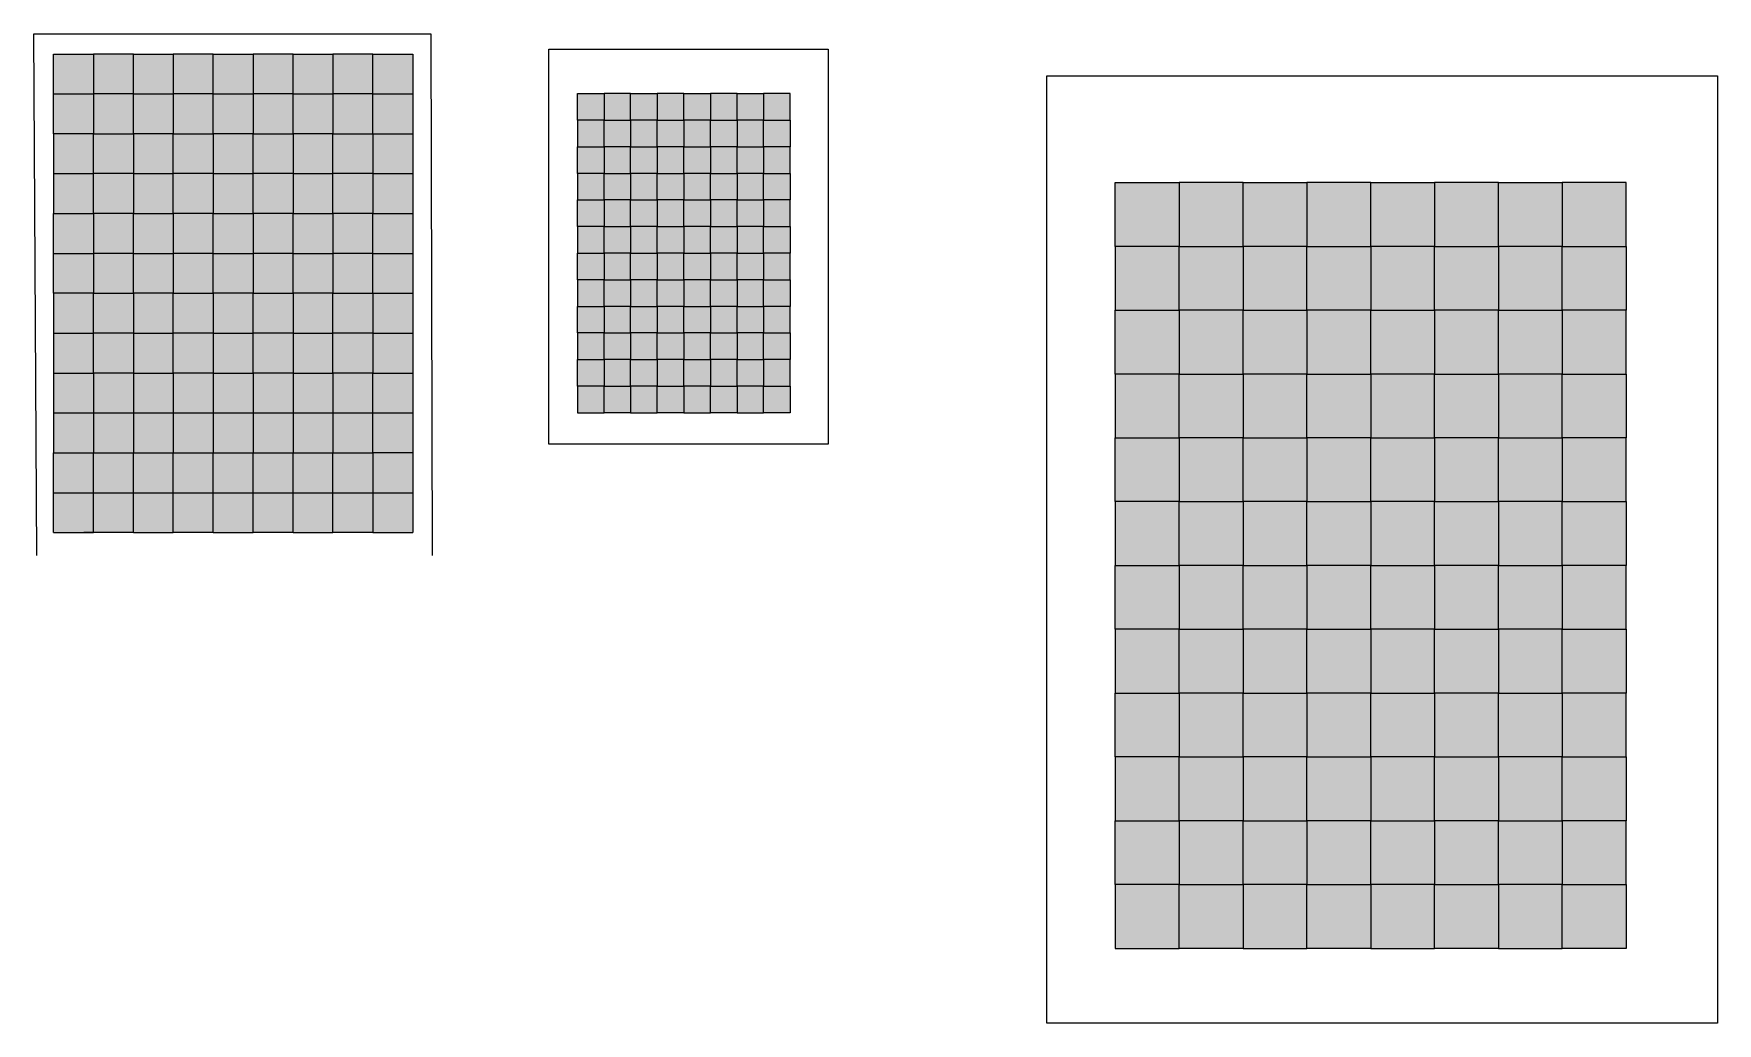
# Model space of a CAD drawing. Header units: millimetres. Extents: x 251 to 1516, y 2145 to 2890.
import ezdxf

# ---------------------------------------------------------------- set-up
doc = ezdxf.new("R2010")
doc.units = ezdxf.units.MM

msp = doc.modelspace()

# ---------------------------------------------------------------- hatches: boundary and pattern name
at = {"linetype": 'Continuous', "lineweight": 0, "true_color": 0x000000}
h = msp.add_hatch(color=18, dxfattribs=at)
h.dxf.hatch_style = 1
h.paths.add_polyline_path([(295.7, 2844.4), (295.7, 2874.4), (265.7, 2874.4), (265.7, 2844.4)])
h.paths.add_polyline_path([(325.7, 2814.4), (325.7, 2844.4), (295.7, 2844.4), (295.7, 2814.4)])
h.paths.add_polyline_path([(355.7, 2784.4), (355.7, 2814.4), (325.7, 2814.4), (325.7, 2784.4)])
h.paths.add_polyline_path([(385.7, 2754.4), (385.7, 2784.4), (355.7, 2784.4), (355.7, 2754.4)])
h.paths.add_polyline_path([(385.7, 2724.4), (415.7, 2724.4), (415.7, 2754.4), (385.7, 2754.4)])
h.paths.add_polyline_path([(445.7, 2694.4), (445.7, 2724.4), (415.7, 2724.4), (415.7, 2694.4)])
h.paths.add_polyline_path([(475.7, 2664.4), (475.7, 2694.4), (445.7, 2694.4), (445.7, 2664.4)])
h.paths.add_polyline_path([(505.7, 2664.4), (475.7, 2664.4), (475.7, 2634.4), (505.7, 2634.4)])
h.paths.add_polyline_path([(265.7, 2784.4), (295.7, 2784.4), (295.7, 2814.4), (265.7, 2814.4)])
h.paths.add_polyline_path([(295.7, 2754.4), (325.7, 2754.4), (325.7, 2784.4), (295.7, 2784.4)])
h.paths.add_polyline_path([(295.7, 2754.4), (265.7, 2754.4), (265.7, 2724.4), (295.7, 2724.4)])
h.paths.add_polyline_path([(295.7, 2694.4), (325.7, 2694.4), (325.7, 2724.4), (295.7, 2724.4)])
h.paths.add_polyline_path([(295.7, 2694.4), (265.7, 2694.4), (265.7, 2664.4), (295.7, 2664.4)])
h.paths.add_polyline_path([(325.7, 2664.4), (295.7, 2664.4), (295.7, 2634.4), (325.7, 2634.4)])
h.paths.add_polyline_path([(355.7, 2694.4), (325.7, 2694.4), (325.7, 2664.4), (355.7, 2664.4)])
h.paths.add_polyline_path([(355.7, 2694.4), (385.7, 2694.4), (385.7, 2724.4), (355.7, 2724.4)])
h.paths.add_polyline_path([(325.7, 2754.4), (325.7, 2724.4), (355.7, 2724.4), (355.7, 2754.4)])
h.paths.add_polyline_path([(385.7, 2664.4), (415.7, 2664.4), (415.7, 2694.4), (385.7, 2694.4)])
h.paths.add_polyline_path([(355.7, 2634.4), (385.7, 2634.4), (385.7, 2664.4), (355.7, 2664.4)])
h.paths.add_polyline_path([(415.7, 2634.4), (445.7, 2634.4), (445.7, 2664.4), (415.7, 2664.4)])
h.paths.add_polyline_path([(475.7, 2694.4), (505.7, 2694.4), (505.7, 2724.4), (475.7, 2724.4)])
h.paths.add_polyline_path([(475.7, 2754.4), (445.7, 2754.4), (445.7, 2724.4), (475.7, 2724.4)])
h.paths.add_polyline_path([(415.7, 2784.4), (415.7, 2754.4), (445.7, 2754.4), (445.7, 2784.4)])
h.paths.add_polyline_path([(385.7, 2784.4), (415.7, 2784.4), (415.7, 2814.4), (385.7, 2814.4)])
h.paths.add_polyline_path([(385.7, 2814.4), (385.7, 2844.4), (355.7, 2844.4), (355.7, 2814.4)])
h.paths.add_polyline_path([(355.7, 2844.4), (355.7, 2874.4), (325.7, 2874.4), (325.7, 2844.4)])
h.paths.add_polyline_path([(415.7, 2844.4), (415.7, 2874.4), (385.7, 2874.4), (385.7, 2844.4)])
h.paths.add_polyline_path([(415.7, 2814.4), (445.7, 2814.4), (445.7, 2844.4), (415.7, 2844.4)])
h.paths.add_polyline_path([(475.7, 2784.4), (475.7, 2814.4), (445.7, 2814.4), (445.7, 2784.4)])
h.paths.add_polyline_path([(505.7, 2784.4), (475.7, 2784.4), (475.7, 2754.4), (505.7, 2754.4)])
h.paths.add_polyline_path([(475.7, 2844.4), (475.7, 2814.4), (505.7, 2814.4), (505.7, 2844.4)])
h.paths.add_polyline_path([(445.7, 2874.4), (445.7, 2844.4), (475.7, 2844.4), (475.7, 2874.4)])
at = {"linetype": 'Continuous', "lineweight": 0, "true_color": 0xffffff}
h = msp.add_hatch(color=7, dxfattribs=at)
h.dxf.hatch_style = 1
h.paths.add_polyline_path([(325.7, 2874.4), (295.7, 2874.4), (295.7, 2844.4), (325.7, 2844.4)])
h.paths.add_polyline_path([(355.7, 2844.4), (385.7, 2844.4), (385.7, 2874.4), (355.7, 2874.4)])
h.paths.add_polyline_path([(445.7, 2874.4), (415.7, 2874.4), (415.7, 2844.4), (445.7, 2844.4)])
h.paths.add_polyline_path([(505.7, 2874.4), (475.7, 2874.4), (475.7, 2844.4), (505.7, 2844.4)])
h.paths.add_polyline_path([(475.7, 2814.4), (475.7, 2844.4), (445.7, 2844.4), (445.7, 2814.4)])
h.paths.add_polyline_path([(415.7, 2814.4), (415.7, 2844.4), (385.7, 2844.4), (385.7, 2814.4)])
h.paths.add_polyline_path([(355.7, 2814.4), (355.7, 2844.4), (325.7, 2844.4), (325.7, 2814.4)])
h.paths.add_polyline_path([(295.7, 2814.4), (295.7, 2844.4), (265.7, 2844.4), (265.7, 2814.4)])
h.paths.add_polyline_path([(295.7, 2784.4), (265.7, 2784.4), (265.7, 2754.4), (295.7, 2754.4)])
h.paths.add_polyline_path([(265.7, 2724.4), (265.7, 2694.4), (295.7, 2694.4), (295.7, 2724.4)])
h.paths.add_polyline_path([(295.7, 2634.4), (295.7, 2664.4), (265.7, 2664.4), (265.7, 2634.4)])
h.paths.add_polyline_path([(355.7, 2664.4), (325.7, 2664.4), (325.7, 2634.4), (355.7, 2634.4)])
h.paths.add_polyline_path([(385.7, 2634.4), (415.7, 2634.4), (415.7, 2664.4), (385.7, 2664.4)])
h.paths.add_polyline_path([(475.7, 2664.4), (445.7, 2664.4), (445.7, 2634.4), (475.7, 2634.4)])
h.paths.add_polyline_path([(475.7, 2664.4), (505.7, 2664.4), (505.7, 2694.4), (475.7, 2694.4)])
h.paths.add_polyline_path([(475.7, 2754.4), (475.7, 2724.4), (505.7, 2724.4), (505.7, 2754.4)])
h.paths.add_polyline_path([(475.7, 2784.4), (505.7, 2784.4), (505.7, 2814.4), (475.7, 2814.4)])
h.paths.add_polyline_path([(445.7, 2814.4), (415.7, 2814.4), (415.7, 2784.4), (445.7, 2784.4)])
h.paths.add_polyline_path([(385.7, 2814.4), (355.7, 2814.4), (355.7, 2784.4), (385.7, 2784.4)])
h.paths.add_polyline_path([(295.7, 2784.4), (325.7, 2784.4), (325.7, 2814.4), (295.7, 2814.4)])
h.paths.add_polyline_path([(325.7, 2784.4), (325.7, 2754.4), (355.7, 2754.4), (355.7, 2784.4)])
h.paths.add_polyline_path([(385.7, 2754.4), (415.7, 2754.4), (415.7, 2784.4), (385.7, 2784.4)])
h.paths.add_polyline_path([(475.7, 2784.4), (445.7, 2784.4), (445.7, 2754.4), (475.7, 2754.4)])
h.paths.add_polyline_path([(445.7, 2694.4), (475.7, 2694.4), (475.7, 2724.4), (445.7, 2724.4)])
h.paths.add_polyline_path([(415.7, 2694.4), (415.7, 2664.4), (445.7, 2664.4), (445.7, 2694.4)])
h.paths.add_polyline_path([(355.7, 2694.4), (355.7, 2664.4), (385.7, 2664.4), (385.7, 2694.4)])
h.paths.add_polyline_path([(325.7, 2694.4), (295.7, 2694.4), (295.7, 2664.4), (325.7, 2664.4)])
h.paths.add_polyline_path([(295.7, 2754.4), (295.7, 2724.4), (325.7, 2724.4), (325.7, 2754.4)])
h.paths.add_polyline_path([(385.7, 2754.4), (355.7, 2754.4), (355.7, 2724.4), (385.7, 2724.4)])
h.paths.add_polyline_path([(445.7, 2754.4), (415.7, 2754.4), (415.7, 2724.4), (445.7, 2724.4)])
h.paths.add_polyline_path([(385.7, 2694.4), (415.7, 2694.4), (415.7, 2724.4), (385.7, 2724.4)])
h.paths.add_polyline_path([(355.7, 2724.4), (325.7, 2724.4), (325.7, 2694.4), (355.7, 2694.4)])
at = {"linetype": 'Continuous', "lineweight": -3, "true_color": 0x000000}
h = msp.add_hatch(color=18, dxfattribs=at)
h.dxf.hatch_style = 1
h.paths.add_polyline_path([(535.7, 2844.4), (535.7, 2874.4), (505.7, 2874.4), (505.7, 2844.4)])
h.paths.add_polyline_path([(535.7, 2784.4), (535.7, 2814.4), (505.7, 2814.4), (505.7, 2784.4)])
h.paths.add_polyline_path([(505.7, 2754.4), (505.7, 2724.4), (535.7, 2724.4), (535.7, 2754.4)])
h.paths.add_polyline_path([(505.7, 2694.4), (505.7, 2664.4), (535.7, 2664.4), (535.7, 2694.4)])
h.paths.add_polyline_path([(505.7, 2634.4), (505.7, 2604.4), (535.7, 2604.4), (535.7, 2634.4)])
at = {"linetype": 'Continuous', "lineweight": -3, "true_color": 0xffffff}
h = msp.add_hatch(color=7, dxfattribs=at)
h.dxf.hatch_style = 1
h.paths.add_polyline_path([(535.7, 2814.4), (535.7, 2844.4), (505.7, 2844.4), (505.7, 2814.4)])
h.paths.add_polyline_path([(535.7, 2784.4), (505.7, 2784.4), (505.7, 2754.4), (535.7, 2754.4)])
h.paths.add_polyline_path([(535.7, 2724.4), (505.7, 2724.4), (505.7, 2694.4), (535.7, 2694.4)])
h.paths.add_polyline_path([(535.7, 2664.4), (505.7, 2664.4), (505.7, 2634.4), (535.7, 2634.4)])
h.paths.add_polyline_path([(505.7, 2604.4), (505.7, 2574.4), (535.7, 2574.4), (535.7, 2604.4)])
at = {"linetype": 'Continuous', "lineweight": 0, "true_color": 0x000000}
h = msp.add_hatch(color=18, dxfattribs=at)
h.dxf.hatch_style = 1
h.paths.add_polyline_path([(679.5, 2844.6), (659.5, 2844.6), (659.5, 2824.6), (679.5, 2824.6)])
h.paths.add_polyline_path([(699.5, 2824.6), (679.5, 2824.6), (679.5, 2804.6), (699.5, 2804.6)])
at = {"linetype": 'Continuous', "lineweight": 0, "true_color": 0xffffff}
h = msp.add_hatch(color=7, dxfattribs=at)
h.dxf.hatch_style = 1
h.paths.add_polyline_path([(699.5, 2844.6), (679.5, 2844.6), (679.5, 2824.6), (699.5, 2824.6)])
h.paths.add_polyline_path([(679.5, 2824.6), (659.5, 2824.6), (659.5, 2804.6), (679.5, 2804.6)])
at = {"linetype": 'Continuous', "lineweight": 0, "true_color": 0x000000}
h = msp.add_hatch(color=18, dxfattribs=at)
h.dxf.hatch_style = 1
h.paths.add_polyline_path([(719.5, 2844.6), (699.5, 2844.6), (699.5, 2824.6), (719.5, 2824.6)])
h.paths.add_polyline_path([(739.5, 2824.6), (719.5, 2824.6), (719.5, 2804.6), (739.5, 2804.6)])
at = {"linetype": 'Continuous', "lineweight": 0, "true_color": 0xffffff}
h = msp.add_hatch(color=7, dxfattribs=at)
h.dxf.hatch_style = 1
h.paths.add_polyline_path([(739.5, 2844.6), (719.5, 2844.6), (719.5, 2824.6), (739.5, 2824.6)])
h.paths.add_polyline_path([(719.5, 2824.6), (699.5, 2824.6), (699.5, 2804.6), (719.5, 2804.6)])
at = {"linetype": 'Continuous', "lineweight": 0, "true_color": 0x000000}
h = msp.add_hatch(color=18, dxfattribs=at)
h.dxf.hatch_style = 1
h.paths.add_polyline_path([(759.5, 2844.6), (739.5, 2844.6), (739.5, 2824.6), (759.5, 2824.6)])
h.paths.add_polyline_path([(779.5, 2824.6), (759.5, 2824.6), (759.5, 2804.6), (779.5, 2804.6)])
at = {"linetype": 'Continuous', "lineweight": 0, "true_color": 0xffffff}
h = msp.add_hatch(color=7, dxfattribs=at)
h.dxf.hatch_style = 1
h.paths.add_polyline_path([(779.5, 2844.6), (759.5, 2844.6), (759.5, 2824.6), (779.5, 2824.6)])
h.paths.add_polyline_path([(759.5, 2824.6), (739.5, 2824.6), (739.5, 2804.6), (759.5, 2804.6)])
at = {"linetype": 'Continuous', "lineweight": 0, "true_color": 0x000000}
h = msp.add_hatch(color=18, dxfattribs=at)
h.dxf.hatch_style = 1
h.paths.add_polyline_path([(799.5, 2844.6), (779.5, 2844.6), (779.5, 2824.6), (799.5, 2824.6)])
h.paths.add_polyline_path([(819.5, 2824.6), (799.5, 2824.6), (799.5, 2804.6), (819.5, 2804.6)])
at = {"linetype": 'Continuous', "lineweight": 0, "true_color": 0xffffff}
h = msp.add_hatch(color=7, dxfattribs=at)
h.dxf.hatch_style = 1
h.paths.add_polyline_path([(819.5, 2844.6), (799.5, 2844.6), (799.5, 2824.6), (819.5, 2824.6)])
h.paths.add_polyline_path([(799.5, 2824.6), (779.5, 2824.6), (779.5, 2804.6), (799.5, 2804.6)])
at = {"linetype": 'Continuous', "lineweight": 0, "true_color": 0x000000}
h = msp.add_hatch(color=18, dxfattribs=at)
h.dxf.hatch_style = 1
h.paths.add_polyline_path([(679.5, 2804.6), (659.5, 2804.6), (659.5, 2784.6), (679.5, 2784.6)])
h.paths.add_polyline_path([(699.5, 2784.6), (679.5, 2784.6), (679.5, 2764.6), (699.5, 2764.6)])
at = {"linetype": 'Continuous', "lineweight": 0, "true_color": 0xffffff}
h = msp.add_hatch(color=7, dxfattribs=at)
h.dxf.hatch_style = 1
h.paths.add_polyline_path([(699.5, 2804.6), (679.5, 2804.6), (679.5, 2784.6), (699.5, 2784.6)])
h.paths.add_polyline_path([(679.5, 2784.6), (659.5, 2784.6), (659.5, 2764.6), (679.5, 2764.6)])
at = {"linetype": 'Continuous', "lineweight": 0, "true_color": 0x000000}
h = msp.add_hatch(color=18, dxfattribs=at)
h.dxf.hatch_style = 1
h.paths.add_polyline_path([(719.5, 2804.6), (699.5, 2804.6), (699.5, 2784.6), (719.5, 2784.6)])
h.paths.add_polyline_path([(739.5, 2784.6), (719.5, 2784.6), (719.5, 2764.6), (739.5, 2764.6)])
at = {"linetype": 'Continuous', "lineweight": 0, "true_color": 0xffffff}
h = msp.add_hatch(color=7, dxfattribs=at)
h.dxf.hatch_style = 1
h.paths.add_polyline_path([(739.5, 2804.6), (719.5, 2804.6), (719.5, 2784.6), (739.5, 2784.6)])
h.paths.add_polyline_path([(719.5, 2784.6), (699.5, 2784.6), (699.5, 2764.6), (719.5, 2764.6)])
at = {"linetype": 'Continuous', "lineweight": 0, "true_color": 0x000000}
h = msp.add_hatch(color=18, dxfattribs=at)
h.dxf.hatch_style = 1
h.paths.add_polyline_path([(759.5, 2804.6), (739.5, 2804.6), (739.5, 2784.6), (759.5, 2784.6)])
h.paths.add_polyline_path([(779.5, 2784.6), (759.5, 2784.6), (759.5, 2764.6), (779.5, 2764.6)])
at = {"linetype": 'Continuous', "lineweight": 0, "true_color": 0xffffff}
h = msp.add_hatch(color=7, dxfattribs=at)
h.dxf.hatch_style = 1
h.paths.add_polyline_path([(779.5, 2804.6), (759.5, 2804.6), (759.5, 2784.6), (779.5, 2784.6)])
h.paths.add_polyline_path([(759.5, 2784.6), (739.5, 2784.6), (739.5, 2764.6), (759.5, 2764.6)])
at = {"linetype": 'Continuous', "lineweight": 0, "true_color": 0x000000}
h = msp.add_hatch(color=18, dxfattribs=at)
h.dxf.hatch_style = 1
h.paths.add_polyline_path([(799.5, 2804.6), (779.5, 2804.6), (779.5, 2784.6), (799.5, 2784.6)])
h.paths.add_polyline_path([(819.5, 2784.6), (799.5, 2784.6), (799.5, 2764.6), (819.5, 2764.6)])
at = {"linetype": 'Continuous', "lineweight": 0, "true_color": 0xffffff}
h = msp.add_hatch(color=7, dxfattribs=at)
h.dxf.hatch_style = 1
h.paths.add_polyline_path([(819.5, 2804.6), (799.5, 2804.6), (799.5, 2784.6), (819.5, 2784.6)])
h.paths.add_polyline_path([(799.5, 2784.6), (779.5, 2784.6), (779.5, 2764.6), (799.5, 2764.6)])
at = {"linetype": 'Continuous', "lineweight": 0, "true_color": 0x000000}
h = msp.add_hatch(color=18, dxfattribs=at)
h.dxf.hatch_style = 1
h.paths.add_polyline_path([(1063.9, 2729.7), (1111.9, 2729.7), (1111.9, 2777.7), (1063.9, 2777.7)])
h.paths.add_polyline_path([(1111.9, 2729.7), (1111.9, 2681.7), (1159.9, 2681.7), (1159.9, 2729.7)])
at = {"linetype": 'Continuous', "lineweight": 0, "true_color": 0xffffff}
h = msp.add_hatch(color=7, dxfattribs=at)
h.dxf.hatch_style = 1
h.paths.add_polyline_path([(1111.9, 2729.7), (1159.9, 2729.7), (1159.9, 2777.7), (1111.9, 2777.7)])
h.paths.add_polyline_path([(1111.9, 2729.7), (1063.9, 2729.7), (1063.9, 2681.7), (1111.9, 2681.7)])
at = {"linetype": 'Continuous', "lineweight": 0, "true_color": 0x000000}
h = msp.add_hatch(color=18, dxfattribs=at)
h.dxf.hatch_style = 1
h.paths.add_polyline_path([(1159.9, 2729.7), (1207.9, 2729.7), (1207.9, 2777.7), (1159.9, 2777.7)])
h.paths.add_polyline_path([(1207.9, 2729.7), (1207.9, 2681.7), (1255.9, 2681.7), (1255.9, 2729.7)])
at = {"linetype": 'Continuous', "lineweight": 0, "true_color": 0xffffff}
h = msp.add_hatch(color=7, dxfattribs=at)
h.dxf.hatch_style = 1
h.paths.add_polyline_path([(1207.9, 2729.7), (1255.9, 2729.7), (1255.9, 2777.7), (1207.9, 2777.7)])
h.paths.add_polyline_path([(1207.9, 2729.7), (1159.9, 2729.7), (1159.9, 2681.7), (1207.9, 2681.7)])
at = {"linetype": 'Continuous', "lineweight": 0, "true_color": 0x000000}
h = msp.add_hatch(color=18, dxfattribs=at)
h.dxf.hatch_style = 1
h.paths.add_polyline_path([(1255.9, 2729.7), (1303.9, 2729.7), (1303.9, 2777.7), (1255.9, 2777.7)])
h.paths.add_polyline_path([(1303.9, 2729.7), (1303.9, 2681.7), (1351.9, 2681.7), (1351.9, 2729.7)])
at = {"linetype": 'Continuous', "lineweight": 0, "true_color": 0xffffff}
h = msp.add_hatch(color=7, dxfattribs=at)
h.dxf.hatch_style = 1
h.paths.add_polyline_path([(1303.9, 2729.7), (1351.9, 2729.7), (1351.9, 2777.7), (1303.9, 2777.7)])
h.paths.add_polyline_path([(1303.9, 2729.7), (1255.9, 2729.7), (1255.9, 2681.7), (1303.9, 2681.7)])
at = {"linetype": 'Continuous', "lineweight": 0, "true_color": 0x000000}
h = msp.add_hatch(color=18, dxfattribs=at)
h.dxf.hatch_style = 1
h.paths.add_polyline_path([(1351.9, 2729.7), (1399.9, 2729.7), (1399.9, 2777.7), (1351.9, 2777.7)])
h.paths.add_polyline_path([(1399.9, 2729.7), (1399.9, 2681.7), (1447.9, 2681.7), (1447.9, 2729.7)])
at = {"linetype": 'Continuous', "lineweight": 0, "true_color": 0xffffff}
h = msp.add_hatch(color=7, dxfattribs=at)
h.dxf.hatch_style = 1
h.paths.add_polyline_path([(1399.9, 2729.7), (1447.9, 2729.7), (1447.9, 2777.7), (1399.9, 2777.7)])
h.paths.add_polyline_path([(1399.9, 2729.7), (1351.9, 2729.7), (1351.9, 2681.7), (1399.9, 2681.7)])
at = {"linetype": 'Continuous', "lineweight": 0, "true_color": 0x000000}
h = msp.add_hatch(color=18, dxfattribs=at)
h.dxf.hatch_style = 1
h.paths.add_polyline_path([(679.5, 2764.6), (659.5, 2764.6), (659.5, 2744.6), (679.5, 2744.6)])
h.paths.add_polyline_path([(699.5, 2744.6), (679.5, 2744.6), (679.5, 2724.6), (699.5, 2724.6)])
at = {"linetype": 'Continuous', "lineweight": 0, "true_color": 0xffffff}
h = msp.add_hatch(color=7, dxfattribs=at)
h.dxf.hatch_style = 1
h.paths.add_polyline_path([(699.5, 2764.6), (679.5, 2764.6), (679.5, 2744.6), (699.5, 2744.6)])
h.paths.add_polyline_path([(679.5, 2744.6), (659.5, 2744.6), (659.5, 2724.6), (679.5, 2724.6)])
at = {"linetype": 'Continuous', "lineweight": 0, "true_color": 0x000000}
h = msp.add_hatch(color=18, dxfattribs=at)
h.dxf.hatch_style = 1
h.paths.add_polyline_path([(719.5, 2764.6), (699.5, 2764.6), (699.5, 2744.6), (719.5, 2744.6)])
h.paths.add_polyline_path([(739.5, 2744.6), (719.5, 2744.6), (719.5, 2724.6), (739.5, 2724.6)])
at = {"linetype": 'Continuous', "lineweight": 0, "true_color": 0xffffff}
h = msp.add_hatch(color=7, dxfattribs=at)
h.dxf.hatch_style = 1
h.paths.add_polyline_path([(739.5, 2764.6), (719.5, 2764.6), (719.5, 2744.6), (739.5, 2744.6)])
h.paths.add_polyline_path([(719.5, 2744.6), (699.5, 2744.6), (699.5, 2724.6), (719.5, 2724.6)])
at = {"linetype": 'Continuous', "lineweight": 0, "true_color": 0x000000}
h = msp.add_hatch(color=18, dxfattribs=at)
h.dxf.hatch_style = 1
h.paths.add_polyline_path([(759.5, 2764.6), (739.5, 2764.6), (739.5, 2744.6), (759.5, 2744.6)])
h.paths.add_polyline_path([(779.5, 2744.6), (759.5, 2744.6), (759.5, 2724.6), (779.5, 2724.6)])
at = {"linetype": 'Continuous', "lineweight": 0, "true_color": 0xffffff}
h = msp.add_hatch(color=7, dxfattribs=at)
h.dxf.hatch_style = 1
h.paths.add_polyline_path([(779.5, 2764.6), (759.5, 2764.6), (759.5, 2744.6), (779.5, 2744.6)])
h.paths.add_polyline_path([(759.5, 2744.6), (739.5, 2744.6), (739.5, 2724.6), (759.5, 2724.6)])
at = {"linetype": 'Continuous', "lineweight": 0, "true_color": 0x000000}
h = msp.add_hatch(color=18, dxfattribs=at)
h.dxf.hatch_style = 1
h.paths.add_polyline_path([(799.5, 2764.6), (779.5, 2764.6), (779.5, 2744.6), (799.5, 2744.6)])
h.paths.add_polyline_path([(819.5, 2744.6), (799.5, 2744.6), (799.5, 2724.6), (819.5, 2724.6)])
at = {"linetype": 'Continuous', "lineweight": 0, "true_color": 0xffffff}
h = msp.add_hatch(color=7, dxfattribs=at)
h.dxf.hatch_style = 1
h.paths.add_polyline_path([(819.5, 2764.6), (799.5, 2764.6), (799.5, 2744.6), (819.5, 2744.6)])
h.paths.add_polyline_path([(799.5, 2744.6), (779.5, 2744.6), (779.5, 2724.6), (799.5, 2724.6)])
at = {"linetype": 'Continuous', "lineweight": 0, "true_color": 0x000000}
h = msp.add_hatch(color=18, dxfattribs=at)
h.dxf.hatch_style = 1
h.paths.add_polyline_path([(679.5, 2724.6), (659.5, 2724.6), (659.5, 2704.6), (679.5, 2704.6)])
h.paths.add_polyline_path([(699.5, 2704.6), (679.5, 2704.6), (679.5, 2684.6), (699.5, 2684.6)])
at = {"linetype": 'Continuous', "lineweight": 0, "true_color": 0xffffff}
h = msp.add_hatch(color=7, dxfattribs=at)
h.dxf.hatch_style = 1
h.paths.add_polyline_path([(699.5, 2724.6), (679.5, 2724.6), (679.5, 2704.6), (699.5, 2704.6)])
h.paths.add_polyline_path([(679.5, 2704.6), (659.5, 2704.6), (659.5, 2684.6), (679.5, 2684.6)])
at = {"linetype": 'Continuous', "lineweight": 0, "true_color": 0x000000}
h = msp.add_hatch(color=18, dxfattribs=at)
h.dxf.hatch_style = 1
h.paths.add_polyline_path([(719.5, 2724.6), (699.5, 2724.6), (699.5, 2704.6), (719.5, 2704.6)])
h.paths.add_polyline_path([(739.5, 2704.6), (719.5, 2704.6), (719.5, 2684.6), (739.5, 2684.6)])
at = {"linetype": 'Continuous', "lineweight": 0, "true_color": 0xffffff}
h = msp.add_hatch(color=7, dxfattribs=at)
h.dxf.hatch_style = 1
h.paths.add_polyline_path([(739.5, 2724.6), (719.5, 2724.6), (719.5, 2704.6), (739.5, 2704.6)])
h.paths.add_polyline_path([(719.5, 2704.6), (699.5, 2704.6), (699.5, 2684.6), (719.5, 2684.6)])
at = {"linetype": 'Continuous', "lineweight": 0, "true_color": 0x000000}
h = msp.add_hatch(color=18, dxfattribs=at)
h.dxf.hatch_style = 1
h.paths.add_polyline_path([(759.5, 2724.6), (739.5, 2724.6), (739.5, 2704.6), (759.5, 2704.6)])
h.paths.add_polyline_path([(779.5, 2704.6), (759.5, 2704.6), (759.5, 2684.6), (779.5, 2684.6)])
at = {"linetype": 'Continuous', "lineweight": 0, "true_color": 0xffffff}
h = msp.add_hatch(color=7, dxfattribs=at)
h.dxf.hatch_style = 1
h.paths.add_polyline_path([(779.5, 2724.6), (759.5, 2724.6), (759.5, 2704.6), (779.5, 2704.6)])
h.paths.add_polyline_path([(759.5, 2704.6), (739.5, 2704.6), (739.5, 2684.6), (759.5, 2684.6)])
at = {"linetype": 'Continuous', "lineweight": 0, "true_color": 0x000000}
h = msp.add_hatch(color=18, dxfattribs=at)
h.dxf.hatch_style = 1
h.paths.add_polyline_path([(799.5, 2724.6), (779.5, 2724.6), (779.5, 2704.6), (799.5, 2704.6)])
h.paths.add_polyline_path([(819.5, 2704.6), (799.5, 2704.6), (799.5, 2684.6), (819.5, 2684.6)])
at = {"linetype": 'Continuous', "lineweight": 0, "true_color": 0xffffff}
h = msp.add_hatch(color=7, dxfattribs=at)
h.dxf.hatch_style = 1
h.paths.add_polyline_path([(819.5, 2724.6), (799.5, 2724.6), (799.5, 2704.6), (819.5, 2704.6)])
h.paths.add_polyline_path([(799.5, 2704.6), (779.5, 2704.6), (779.5, 2684.6), (799.5, 2684.6)])
at = {"linetype": 'Continuous', "lineweight": 0, "true_color": 0x000000}
h = msp.add_hatch(color=18, dxfattribs=at)
h.dxf.hatch_style = 1
h.paths.add_polyline_path([(679.5, 2684.6), (659.5, 2684.6), (659.5, 2664.6), (679.5, 2664.6)])
h.paths.add_polyline_path([(699.5, 2664.6), (679.5, 2664.6), (679.5, 2644.6), (699.5, 2644.6)])
at = {"linetype": 'Continuous', "lineweight": 0, "true_color": 0xffffff}
h = msp.add_hatch(color=7, dxfattribs=at)
h.dxf.hatch_style = 1
h.paths.add_polyline_path([(699.5, 2684.6), (679.5, 2684.6), (679.5, 2664.6), (699.5, 2664.6)])
h.paths.add_polyline_path([(679.5, 2664.6), (659.5, 2664.6), (659.5, 2644.6), (679.5, 2644.6)])
at = {"linetype": 'Continuous', "lineweight": 0, "true_color": 0x000000}
h = msp.add_hatch(color=18, dxfattribs=at)
h.dxf.hatch_style = 1
h.paths.add_polyline_path([(719.5, 2684.6), (699.5, 2684.6), (699.5, 2664.6), (719.5, 2664.6)])
h.paths.add_polyline_path([(739.5, 2664.6), (719.5, 2664.6), (719.5, 2644.6), (739.5, 2644.6)])
at = {"linetype": 'Continuous', "lineweight": 0, "true_color": 0xffffff}
h = msp.add_hatch(color=7, dxfattribs=at)
h.dxf.hatch_style = 1
h.paths.add_polyline_path([(739.5, 2684.6), (719.5, 2684.6), (719.5, 2664.6), (739.5, 2664.6)])
h.paths.add_polyline_path([(719.5, 2664.6), (699.5, 2664.6), (699.5, 2644.6), (719.5, 2644.6)])
at = {"linetype": 'Continuous', "lineweight": 0, "true_color": 0x000000}
h = msp.add_hatch(color=18, dxfattribs=at)
h.dxf.hatch_style = 1
h.paths.add_polyline_path([(759.5, 2684.6), (739.5, 2684.6), (739.5, 2664.6), (759.5, 2664.6)])
h.paths.add_polyline_path([(779.5, 2664.6), (759.5, 2664.6), (759.5, 2644.6), (779.5, 2644.6)])
at = {"linetype": 'Continuous', "lineweight": 0, "true_color": 0xffffff}
h = msp.add_hatch(color=7, dxfattribs=at)
h.dxf.hatch_style = 1
h.paths.add_polyline_path([(779.5, 2684.6), (759.5, 2684.6), (759.5, 2664.6), (779.5, 2664.6)])
h.paths.add_polyline_path([(759.5, 2664.6), (739.5, 2664.6), (739.5, 2644.6), (759.5, 2644.6)])
at = {"linetype": 'Continuous', "lineweight": 0, "true_color": 0x000000}
h = msp.add_hatch(color=18, dxfattribs=at)
h.dxf.hatch_style = 1
h.paths.add_polyline_path([(799.5, 2684.6), (779.5, 2684.6), (779.5, 2664.6), (799.5, 2664.6)])
h.paths.add_polyline_path([(819.5, 2664.6), (799.5, 2664.6), (799.5, 2644.6), (819.5, 2644.6)])
at = {"linetype": 'Continuous', "lineweight": 0, "true_color": 0xffffff}
h = msp.add_hatch(color=7, dxfattribs=at)
h.dxf.hatch_style = 1
h.paths.add_polyline_path([(819.5, 2684.6), (799.5, 2684.6), (799.5, 2664.6), (819.5, 2664.6)])
h.paths.add_polyline_path([(799.5, 2664.6), (779.5, 2664.6), (779.5, 2644.6), (799.5, 2644.6)])
at = {"linetype": 'Continuous', "lineweight": 0, "true_color": 0x000000}
h = msp.add_hatch(color=18, dxfattribs=at)
h.dxf.hatch_style = 1
h.paths.add_polyline_path([(1063.9, 2633.7), (1111.9, 2633.7), (1111.9, 2681.7), (1063.9, 2681.7)])
h.paths.add_polyline_path([(1111.9, 2633.7), (1111.9, 2585.7), (1159.9, 2585.7), (1159.9, 2633.7)])
at = {"linetype": 'Continuous', "lineweight": 0, "true_color": 0xffffff}
h = msp.add_hatch(color=7, dxfattribs=at)
h.dxf.hatch_style = 1
h.paths.add_polyline_path([(1111.9, 2633.7), (1159.9, 2633.7), (1159.9, 2681.7), (1111.9, 2681.7)])
h.paths.add_polyline_path([(1111.9, 2633.7), (1063.9, 2633.7), (1063.9, 2585.7), (1111.9, 2585.7)])
at = {"linetype": 'Continuous', "lineweight": 0, "true_color": 0x000000}
h = msp.add_hatch(color=18, dxfattribs=at)
h.dxf.hatch_style = 1
h.paths.add_polyline_path([(1159.9, 2633.7), (1207.9, 2633.7), (1207.9, 2681.7), (1159.9, 2681.7)])
h.paths.add_polyline_path([(1207.9, 2633.7), (1207.9, 2585.7), (1255.9, 2585.7), (1255.9, 2633.7)])
at = {"linetype": 'Continuous', "lineweight": 0, "true_color": 0xffffff}
h = msp.add_hatch(color=7, dxfattribs=at)
h.dxf.hatch_style = 1
h.paths.add_polyline_path([(1207.9, 2633.7), (1255.9, 2633.7), (1255.9, 2681.7), (1207.9, 2681.7)])
h.paths.add_polyline_path([(1207.9, 2633.7), (1159.9, 2633.7), (1159.9, 2585.7), (1207.9, 2585.7)])
at = {"linetype": 'Continuous', "lineweight": 0, "true_color": 0x000000}
h = msp.add_hatch(color=18, dxfattribs=at)
h.dxf.hatch_style = 1
h.paths.add_polyline_path([(1255.9, 2633.7), (1303.9, 2633.7), (1303.9, 2681.7), (1255.9, 2681.7)])
h.paths.add_polyline_path([(1303.9, 2633.7), (1303.9, 2585.7), (1351.9, 2585.7), (1351.9, 2633.7)])
at = {"linetype": 'Continuous', "lineweight": 0, "true_color": 0xffffff}
h = msp.add_hatch(color=7, dxfattribs=at)
h.dxf.hatch_style = 1
h.paths.add_polyline_path([(1303.9, 2633.7), (1351.9, 2633.7), (1351.9, 2681.7), (1303.9, 2681.7)])
h.paths.add_polyline_path([(1303.9, 2633.7), (1255.9, 2633.7), (1255.9, 2585.7), (1303.9, 2585.7)])
at = {"linetype": 'Continuous', "lineweight": 0, "true_color": 0x000000}
h = msp.add_hatch(color=18, dxfattribs=at)
h.dxf.hatch_style = 1
h.paths.add_polyline_path([(1351.9, 2633.7), (1399.9, 2633.7), (1399.9, 2681.7), (1351.9, 2681.7)])
h.paths.add_polyline_path([(1399.9, 2633.7), (1399.9, 2585.7), (1447.9, 2585.7), (1447.9, 2633.7)])
at = {"linetype": 'Continuous', "lineweight": 0, "true_color": 0xffffff}
h = msp.add_hatch(color=7, dxfattribs=at)
h.dxf.hatch_style = 1
h.paths.add_polyline_path([(1399.9, 2633.7), (1447.9, 2633.7), (1447.9, 2681.7), (1399.9, 2681.7)])
h.paths.add_polyline_path([(1399.9, 2633.7), (1351.9, 2633.7), (1351.9, 2585.7), (1399.9, 2585.7)])
at = {"linetype": 'Continuous', "lineweight": -3, "true_color": 0xffffff}
h = msp.add_hatch(color=7, dxfattribs=at)
h.dxf.hatch_style = 1
h.paths.add_polyline_path([(295.7, 2604.4), (325.7, 2604.4), (325.7, 2634.4), (295.7, 2634.4)])
h.paths.add_polyline_path([(325.7, 2604.4), (325.7, 2574.4), (355.7, 2574.4), (355.7, 2604.4)])
h.paths.add_polyline_path([(385.7, 2634.4), (355.7, 2634.4), (355.7, 2604.4), (385.7, 2604.4)])
h.paths.add_polyline_path([(385.7, 2604.4), (385.7, 2574.4), (415.7, 2574.4), (415.7, 2604.4)])
h.paths.add_polyline_path([(445.7, 2604.4), (445.7, 2634.4), (415.7, 2634.4), (415.7, 2604.4)])
h.paths.add_polyline_path([(475.7, 2604.4), (445.7, 2604.4), (445.7, 2574.4), (475.7, 2574.4)])
h.paths.add_polyline_path([(505.7, 2604.4), (505.7, 2634.4), (475.7, 2634.4), (475.7, 2604.4)])
h.paths.add_polyline_path([(265.7, 2574.4), (295.7, 2574.4), (295.7, 2604.4), (265.7, 2604.4)])
at = {"linetype": 'Continuous', "lineweight": -3, "true_color": 0x000000}
h = msp.add_hatch(color=18, dxfattribs=at)
h.dxf.hatch_style = 1
h.paths.add_polyline_path([(265.7, 2604.4), (295.7, 2604.4), (295.7, 2634.4), (265.7, 2634.4)])
h.paths.add_polyline_path([(295.7, 2574.4), (325.7, 2574.4), (325.7, 2604.4), (295.7, 2604.4)])
h.paths.add_polyline_path([(355.7, 2604.4), (355.7, 2634.4), (325.7, 2634.4), (325.7, 2604.4)])
h.paths.add_polyline_path([(355.7, 2574.4), (385.7, 2574.4), (385.7, 2604.4), (355.7, 2604.4)])
h.paths.add_polyline_path([(415.7, 2634.4), (385.7, 2634.4), (385.7, 2604.4), (415.7, 2604.4)])
h.paths.add_polyline_path([(445.7, 2574.4), (445.7, 2604.4), (415.7, 2604.4), (415.7, 2574.4)])
h.paths.add_polyline_path([(475.7, 2604.4), (475.7, 2634.4), (445.7, 2634.4), (445.7, 2604.4)])
h.paths.add_polyline_path([(505.7, 2574.4), (505.7, 2604.4), (475.7, 2604.4), (475.7, 2574.4)])
at = {"linetype": 'Continuous', "lineweight": 0, "true_color": 0x000000}
h = msp.add_hatch(color=18, dxfattribs=at)
h.dxf.hatch_style = 1
h.paths.add_polyline_path([(679.5, 2644.6), (659.5, 2644.6), (659.5, 2624.6), (679.5, 2624.6)])
h.paths.add_polyline_path([(699.5, 2624.6), (679.5, 2624.6), (679.5, 2604.6), (699.5, 2604.6)])
at = {"linetype": 'Continuous', "lineweight": 0, "true_color": 0xffffff}
h = msp.add_hatch(color=7, dxfattribs=at)
h.dxf.hatch_style = 1
h.paths.add_polyline_path([(699.5, 2644.6), (679.5, 2644.6), (679.5, 2624.6), (699.5, 2624.6)])
h.paths.add_polyline_path([(679.5, 2624.6), (659.5, 2624.6), (659.5, 2604.6), (679.5, 2604.6)])
at = {"linetype": 'Continuous', "lineweight": 0, "true_color": 0x000000}
h = msp.add_hatch(color=18, dxfattribs=at)
h.dxf.hatch_style = 1
h.paths.add_polyline_path([(719.5, 2644.6), (699.5, 2644.6), (699.5, 2624.6), (719.5, 2624.6)])
h.paths.add_polyline_path([(739.5, 2624.6), (719.5, 2624.6), (719.5, 2604.6), (739.5, 2604.6)])
at = {"linetype": 'Continuous', "lineweight": 0, "true_color": 0xffffff}
h = msp.add_hatch(color=7, dxfattribs=at)
h.dxf.hatch_style = 1
h.paths.add_polyline_path([(739.5, 2644.6), (719.5, 2644.6), (719.5, 2624.6), (739.5, 2624.6)])
h.paths.add_polyline_path([(719.5, 2624.6), (699.5, 2624.6), (699.5, 2604.6), (719.5, 2604.6)])
at = {"linetype": 'Continuous', "lineweight": 0, "true_color": 0x000000}
h = msp.add_hatch(color=18, dxfattribs=at)
h.dxf.hatch_style = 1
h.paths.add_polyline_path([(759.5, 2644.6), (739.5, 2644.6), (739.5, 2624.6), (759.5, 2624.6)])
h.paths.add_polyline_path([(779.5, 2624.6), (759.5, 2624.6), (759.5, 2604.6), (779.5, 2604.6)])
at = {"linetype": 'Continuous', "lineweight": 0, "true_color": 0xffffff}
h = msp.add_hatch(color=7, dxfattribs=at)
h.dxf.hatch_style = 1
h.paths.add_polyline_path([(779.5, 2644.6), (759.5, 2644.6), (759.5, 2624.6), (779.5, 2624.6)])
h.paths.add_polyline_path([(759.5, 2624.6), (739.5, 2624.6), (739.5, 2604.6), (759.5, 2604.6)])
at = {"linetype": 'Continuous', "lineweight": 0, "true_color": 0x000000}
h = msp.add_hatch(color=18, dxfattribs=at)
h.dxf.hatch_style = 1
h.paths.add_polyline_path([(799.5, 2644.6), (779.5, 2644.6), (779.5, 2624.6), (799.5, 2624.6)])
h.paths.add_polyline_path([(819.5, 2624.6), (799.5, 2624.6), (799.5, 2604.6), (819.5, 2604.6)])
at = {"linetype": 'Continuous', "lineweight": 0, "true_color": 0xffffff}
h = msp.add_hatch(color=7, dxfattribs=at)
h.dxf.hatch_style = 1
h.paths.add_polyline_path([(819.5, 2644.6), (799.5, 2644.6), (799.5, 2624.6), (819.5, 2624.6)])
h.paths.add_polyline_path([(799.5, 2624.6), (779.5, 2624.6), (779.5, 2604.6), (799.5, 2604.6)])
at = {"linetype": 'Continuous', "lineweight": 0, "true_color": 0x000000}
h = msp.add_hatch(color=18, dxfattribs=at)
h.dxf.hatch_style = 1
h.paths.add_polyline_path([(1063.9, 2537.7), (1111.9, 2537.7), (1111.9, 2585.7), (1063.9, 2585.7)])
h.paths.add_polyline_path([(1111.9, 2537.7), (1111.9, 2489.7), (1159.9, 2489.7), (1159.9, 2537.7)])
at = {"linetype": 'Continuous', "lineweight": 0, "true_color": 0xffffff}
h = msp.add_hatch(color=7, dxfattribs=at)
h.dxf.hatch_style = 1
h.paths.add_polyline_path([(1111.9, 2537.7), (1159.9, 2537.7), (1159.9, 2585.7), (1111.9, 2585.7)])
h.paths.add_polyline_path([(1111.9, 2537.7), (1063.9, 2537.7), (1063.9, 2489.7), (1111.9, 2489.7)])
at = {"linetype": 'Continuous', "lineweight": 0, "true_color": 0x000000}
h = msp.add_hatch(color=18, dxfattribs=at)
h.dxf.hatch_style = 1
h.paths.add_polyline_path([(1159.9, 2537.7), (1207.9, 2537.7), (1207.9, 2585.7), (1159.9, 2585.7)])
h.paths.add_polyline_path([(1207.9, 2537.7), (1207.9, 2489.7), (1255.9, 2489.7), (1255.9, 2537.7)])
at = {"linetype": 'Continuous', "lineweight": 0, "true_color": 0xffffff}
h = msp.add_hatch(color=7, dxfattribs=at)
h.dxf.hatch_style = 1
h.paths.add_polyline_path([(1207.9, 2537.7), (1255.9, 2537.7), (1255.9, 2585.7), (1207.9, 2585.7)])
h.paths.add_polyline_path([(1207.9, 2537.7), (1159.9, 2537.7), (1159.9, 2489.7), (1207.9, 2489.7)])
at = {"linetype": 'Continuous', "lineweight": 0, "true_color": 0x000000}
h = msp.add_hatch(color=18, dxfattribs=at)
h.dxf.hatch_style = 1
h.paths.add_polyline_path([(1255.9, 2537.7), (1303.9, 2537.7), (1303.9, 2585.7), (1255.9, 2585.7)])
h.paths.add_polyline_path([(1303.9, 2537.7), (1303.9, 2489.7), (1351.9, 2489.7), (1351.9, 2537.7)])
at = {"linetype": 'Continuous', "lineweight": 0, "true_color": 0xffffff}
h = msp.add_hatch(color=7, dxfattribs=at)
h.dxf.hatch_style = 1
h.paths.add_polyline_path([(1303.9, 2537.7), (1351.9, 2537.7), (1351.9, 2585.7), (1303.9, 2585.7)])
h.paths.add_polyline_path([(1303.9, 2537.7), (1255.9, 2537.7), (1255.9, 2489.7), (1303.9, 2489.7)])
at = {"linetype": 'Continuous', "lineweight": 0, "true_color": 0x000000}
h = msp.add_hatch(color=18, dxfattribs=at)
h.dxf.hatch_style = 1
h.paths.add_polyline_path([(1351.9, 2537.7), (1399.9, 2537.7), (1399.9, 2585.7), (1351.9, 2585.7)])
h.paths.add_polyline_path([(1399.9, 2537.7), (1399.9, 2489.7), (1447.9, 2489.7), (1447.9, 2537.7)])
at = {"linetype": 'Continuous', "lineweight": 0, "true_color": 0xffffff}
h = msp.add_hatch(color=7, dxfattribs=at)
h.dxf.hatch_style = 1
h.paths.add_polyline_path([(1399.9, 2537.7), (1447.9, 2537.7), (1447.9, 2585.7), (1399.9, 2585.7)])
h.paths.add_polyline_path([(1399.9, 2537.7), (1351.9, 2537.7), (1351.9, 2489.7), (1399.9, 2489.7)])
at = {"linetype": 'Continuous', "lineweight": -3, "true_color": 0xffffff}
h = msp.add_hatch(color=7, dxfattribs=at)
h.dxf.hatch_style = 1
h.paths.add_polyline_path([(325.7, 2544.4), (325.7, 2574.4), (295.7, 2574.4), (295.7, 2544.4)])
h.paths.add_polyline_path([(325.7, 2544.4), (325.7, 2514.4), (355.7, 2514.4), (355.7, 2544.4)])
h.paths.add_polyline_path([(355.7, 2544.4), (385.7, 2544.4), (385.7, 2574.4), (355.7, 2574.4)])
h.paths.add_polyline_path([(385.7, 2544.4), (385.7, 2514.4), (415.7, 2514.4), (415.7, 2544.4)])
h.paths.add_polyline_path([(415.7, 2544.4), (445.7, 2544.4), (445.7, 2574.4), (415.7, 2574.4)])
h.paths.add_polyline_path([(445.7, 2544.4), (445.7, 2514.4), (475.7, 2514.4), (475.7, 2544.4)])
h.paths.add_polyline_path([(505.7, 2544.4), (505.7, 2574.4), (475.7, 2574.4), (475.7, 2544.4)])
h.paths.add_polyline_path([(505.7, 2514.4), (535.7, 2514.4), (535.7, 2544.4), (505.7, 2544.4)])
h.paths.add_polyline_path([(265.7, 2544.4), (265.7, 2514.4), (295.7, 2514.4), (295.7, 2544.4)])
at = {"linetype": 'Continuous', "lineweight": -3, "true_color": 0x000000}
h = msp.add_hatch(color=18, dxfattribs=at)
h.dxf.hatch_style = 1
h.paths.add_polyline_path([(265.7, 2574.4), (265.7, 2544.4), (295.7, 2544.4), (295.7, 2574.4)])
h.paths.add_polyline_path([(295.7, 2544.4), (295.7, 2514.4), (325.7, 2514.4), (325.7, 2544.4)])
h.paths.add_polyline_path([(355.7, 2544.4), (355.7, 2574.4), (325.7, 2574.4), (325.7, 2544.4)])
h.paths.add_polyline_path([(355.7, 2514.4), (385.7, 2514.4), (385.7, 2544.4), (355.7, 2544.4)])
h.paths.add_polyline_path([(415.7, 2574.4), (385.7, 2574.4), (385.7, 2544.4), (415.7, 2544.4)])
h.paths.add_polyline_path([(415.7, 2514.4), (445.7, 2514.4), (445.7, 2544.4), (415.7, 2544.4)])
h.paths.add_polyline_path([(475.7, 2544.4), (475.7, 2574.4), (445.7, 2574.4), (445.7, 2544.4)])
h.paths.add_polyline_path([(505.7, 2544.4), (475.7, 2544.4), (475.7, 2514.4), (505.7, 2514.4)])
h.paths.add_polyline_path([(535.7, 2544.4), (535.7, 2574.4), (505.7, 2574.4), (505.7, 2544.4)])
at = {"linetype": 'Continuous', "lineweight": 0, "true_color": 0x000000}
h = msp.add_hatch(color=18, dxfattribs=at)
h.dxf.hatch_style = 1
h.paths.add_polyline_path([(1063.9, 2441.7), (1111.9, 2441.7), (1111.9, 2489.7), (1063.9, 2489.7)])
h.paths.add_polyline_path([(1111.9, 2441.7), (1111.9, 2393.7), (1159.9, 2393.7), (1159.9, 2441.7)])
at = {"linetype": 'Continuous', "lineweight": 0, "true_color": 0xffffff}
h = msp.add_hatch(color=7, dxfattribs=at)
h.dxf.hatch_style = 1
h.paths.add_polyline_path([(1111.9, 2441.7), (1159.9, 2441.7), (1159.9, 2489.7), (1111.9, 2489.7)])
h.paths.add_polyline_path([(1111.9, 2441.7), (1063.9, 2441.7), (1063.9, 2393.7), (1111.9, 2393.7)])
at = {"linetype": 'Continuous', "lineweight": 0, "true_color": 0x000000}
h = msp.add_hatch(color=18, dxfattribs=at)
h.dxf.hatch_style = 1
h.paths.add_polyline_path([(1159.9, 2441.7), (1207.9, 2441.7), (1207.9, 2489.7), (1159.9, 2489.7)])
h.paths.add_polyline_path([(1207.9, 2441.7), (1207.9, 2393.7), (1255.9, 2393.7), (1255.9, 2441.7)])
at = {"linetype": 'Continuous', "lineweight": 0, "true_color": 0xffffff}
h = msp.add_hatch(color=7, dxfattribs=at)
h.dxf.hatch_style = 1
h.paths.add_polyline_path([(1207.9, 2441.7), (1255.9, 2441.7), (1255.9, 2489.7), (1207.9, 2489.7)])
h.paths.add_polyline_path([(1207.9, 2441.7), (1159.9, 2441.7), (1159.9, 2393.7), (1207.9, 2393.7)])
at = {"linetype": 'Continuous', "lineweight": 0, "true_color": 0x000000}
h = msp.add_hatch(color=18, dxfattribs=at)
h.dxf.hatch_style = 1
h.paths.add_polyline_path([(1255.9, 2441.7), (1303.9, 2441.7), (1303.9, 2489.7), (1255.9, 2489.7)])
h.paths.add_polyline_path([(1303.9, 2441.7), (1303.9, 2393.7), (1351.9, 2393.7), (1351.9, 2441.7)])
at = {"linetype": 'Continuous', "lineweight": 0, "true_color": 0xffffff}
h = msp.add_hatch(color=7, dxfattribs=at)
h.dxf.hatch_style = 1
h.paths.add_polyline_path([(1303.9, 2441.7), (1351.9, 2441.7), (1351.9, 2489.7), (1303.9, 2489.7)])
h.paths.add_polyline_path([(1303.9, 2441.7), (1255.9, 2441.7), (1255.9, 2393.7), (1303.9, 2393.7)])
at = {"linetype": 'Continuous', "lineweight": 0, "true_color": 0x000000}
h = msp.add_hatch(color=18, dxfattribs=at)
h.dxf.hatch_style = 1
h.paths.add_polyline_path([(1351.9, 2441.7), (1399.9, 2441.7), (1399.9, 2489.7), (1351.9, 2489.7)])
h.paths.add_polyline_path([(1399.9, 2441.7), (1399.9, 2393.7), (1447.9, 2393.7), (1447.9, 2441.7)])
at = {"linetype": 'Continuous', "lineweight": 0, "true_color": 0xffffff}
h = msp.add_hatch(color=7, dxfattribs=at)
h.dxf.hatch_style = 1
h.paths.add_polyline_path([(1399.9, 2441.7), (1447.9, 2441.7), (1447.9, 2489.7), (1399.9, 2489.7)])
h.paths.add_polyline_path([(1399.9, 2441.7), (1351.9, 2441.7), (1351.9, 2393.7), (1399.9, 2393.7)])
at = {"linetype": 'Continuous', "lineweight": 0, "true_color": 0x000000}
h = msp.add_hatch(color=18, dxfattribs=at)
h.dxf.hatch_style = 1
h.paths.add_polyline_path([(1063.9, 2345.7), (1111.9, 2345.7), (1111.9, 2393.7), (1063.9, 2393.7)])
h.paths.add_polyline_path([(1111.9, 2345.7), (1111.9, 2297.7), (1159.9, 2297.7), (1159.9, 2345.7)])
at = {"linetype": 'Continuous', "lineweight": 0, "true_color": 0xffffff}
h = msp.add_hatch(color=7, dxfattribs=at)
h.dxf.hatch_style = 1
h.paths.add_polyline_path([(1111.9, 2345.7), (1159.9, 2345.7), (1159.9, 2393.7), (1111.9, 2393.7)])
h.paths.add_polyline_path([(1111.9, 2345.7), (1063.9, 2345.7), (1063.9, 2297.7), (1111.9, 2297.7)])
at = {"linetype": 'Continuous', "lineweight": 0, "true_color": 0x000000}
h = msp.add_hatch(color=18, dxfattribs=at)
h.dxf.hatch_style = 1
h.paths.add_polyline_path([(1159.9, 2345.7), (1207.9, 2345.7), (1207.9, 2393.7), (1159.9, 2393.7)])
h.paths.add_polyline_path([(1207.9, 2345.7), (1207.9, 2297.7), (1255.9, 2297.7), (1255.9, 2345.7)])
at = {"linetype": 'Continuous', "lineweight": 0, "true_color": 0xffffff}
h = msp.add_hatch(color=7, dxfattribs=at)
h.dxf.hatch_style = 1
h.paths.add_polyline_path([(1207.9, 2345.7), (1255.9, 2345.7), (1255.9, 2393.7), (1207.9, 2393.7)])
h.paths.add_polyline_path([(1207.9, 2345.7), (1159.9, 2345.7), (1159.9, 2297.7), (1207.9, 2297.7)])
at = {"linetype": 'Continuous', "lineweight": 0, "true_color": 0x000000}
h = msp.add_hatch(color=18, dxfattribs=at)
h.dxf.hatch_style = 1
h.paths.add_polyline_path([(1255.9, 2345.7), (1303.9, 2345.7), (1303.9, 2393.7), (1255.9, 2393.7)])
h.paths.add_polyline_path([(1303.9, 2345.7), (1303.9, 2297.7), (1351.9, 2297.7), (1351.9, 2345.7)])
at = {"linetype": 'Continuous', "lineweight": 0, "true_color": 0xffffff}
h = msp.add_hatch(color=7, dxfattribs=at)
h.dxf.hatch_style = 1
h.paths.add_polyline_path([(1303.9, 2345.7), (1351.9, 2345.7), (1351.9, 2393.7), (1303.9, 2393.7)])
h.paths.add_polyline_path([(1303.9, 2345.7), (1255.9, 2345.7), (1255.9, 2297.7), (1303.9, 2297.7)])
at = {"linetype": 'Continuous', "lineweight": 0, "true_color": 0x000000}
h = msp.add_hatch(color=18, dxfattribs=at)
h.dxf.hatch_style = 1
h.paths.add_polyline_path([(1351.9, 2345.7), (1399.9, 2345.7), (1399.9, 2393.7), (1351.9, 2393.7)])
h.paths.add_polyline_path([(1399.9, 2345.7), (1399.9, 2297.7), (1447.9, 2297.7), (1447.9, 2345.7)])
at = {"linetype": 'Continuous', "lineweight": 0, "true_color": 0xffffff}
h = msp.add_hatch(color=7, dxfattribs=at)
h.dxf.hatch_style = 1
h.paths.add_polyline_path([(1399.9, 2345.7), (1447.9, 2345.7), (1447.9, 2393.7), (1399.9, 2393.7)])
h.paths.add_polyline_path([(1399.9, 2345.7), (1351.9, 2345.7), (1351.9, 2297.7), (1399.9, 2297.7)])
at = {"linetype": 'Continuous', "lineweight": 0, "true_color": 0x000000}
h = msp.add_hatch(color=18, dxfattribs=at)
h.dxf.hatch_style = 1
h.paths.add_polyline_path([(1063.9, 2249.7), (1111.9, 2249.7), (1111.9, 2297.7), (1063.9, 2297.7)])
h.paths.add_polyline_path([(1111.9, 2249.7), (1111.9, 2201.7), (1159.9, 2201.7), (1159.9, 2249.7)])
at = {"linetype": 'Continuous', "lineweight": 0, "true_color": 0xffffff}
h = msp.add_hatch(color=7, dxfattribs=at)
h.dxf.hatch_style = 1
h.paths.add_polyline_path([(1111.9, 2249.7), (1159.9, 2249.7), (1159.9, 2297.7), (1111.9, 2297.7)])
h.paths.add_polyline_path([(1111.9, 2249.7), (1063.9, 2249.7), (1063.9, 2201.7), (1111.9, 2201.7)])
at = {"linetype": 'Continuous', "lineweight": 0, "true_color": 0x000000}
h = msp.add_hatch(color=18, dxfattribs=at)
h.dxf.hatch_style = 1
h.paths.add_polyline_path([(1159.9, 2249.7), (1207.9, 2249.7), (1207.9, 2297.7), (1159.9, 2297.7)])
h.paths.add_polyline_path([(1207.9, 2249.7), (1207.9, 2201.7), (1255.9, 2201.7), (1255.9, 2249.7)])
at = {"linetype": 'Continuous', "lineweight": 0, "true_color": 0xffffff}
h = msp.add_hatch(color=7, dxfattribs=at)
h.dxf.hatch_style = 1
h.paths.add_polyline_path([(1207.9, 2249.7), (1255.9, 2249.7), (1255.9, 2297.7), (1207.9, 2297.7)])
h.paths.add_polyline_path([(1207.9, 2249.7), (1159.9, 2249.7), (1159.9, 2201.7), (1207.9, 2201.7)])
at = {"linetype": 'Continuous', "lineweight": 0, "true_color": 0x000000}
h = msp.add_hatch(color=18, dxfattribs=at)
h.dxf.hatch_style = 1
h.paths.add_polyline_path([(1255.9, 2249.7), (1303.9, 2249.7), (1303.9, 2297.7), (1255.9, 2297.7)])
h.paths.add_polyline_path([(1303.9, 2249.7), (1303.9, 2201.7), (1351.9, 2201.7), (1351.9, 2249.7)])
at = {"linetype": 'Continuous', "lineweight": 0, "true_color": 0xffffff}
h = msp.add_hatch(color=7, dxfattribs=at)
h.dxf.hatch_style = 1
h.paths.add_polyline_path([(1303.9, 2249.7), (1351.9, 2249.7), (1351.9, 2297.7), (1303.9, 2297.7)])
h.paths.add_polyline_path([(1303.9, 2249.7), (1255.9, 2249.7), (1255.9, 2201.7), (1303.9, 2201.7)])
at = {"linetype": 'Continuous', "lineweight": 0, "true_color": 0x000000}
h = msp.add_hatch(color=18, dxfattribs=at)
h.dxf.hatch_style = 1
h.paths.add_polyline_path([(1351.9, 2249.7), (1399.9, 2249.7), (1399.9, 2297.7), (1351.9, 2297.7)])
h.paths.add_polyline_path([(1399.9, 2249.7), (1399.9, 2201.7), (1447.9, 2201.7), (1447.9, 2249.7)])
at = {"linetype": 'Continuous', "lineweight": 0, "true_color": 0xffffff}
h = msp.add_hatch(color=7, dxfattribs=at)
h.dxf.hatch_style = 1
h.paths.add_polyline_path([(1399.9, 2249.7), (1447.9, 2249.7), (1447.9, 2297.7), (1399.9, 2297.7)])
h.paths.add_polyline_path([(1399.9, 2249.7), (1351.9, 2249.7), (1351.9, 2201.7), (1399.9, 2201.7)])

# ---------------------------------------------------------------- linework, layer by layer
at = {"color": 18, "linetype": 'Continuous', "lineweight": -3, "true_color": 0x000000}
for p, q in [((250.7, 2889.7), (549.4, 2889.7)), ((253.2, 2497.3), (250.7, 2889.7)), ((549.4, 2889.7), (550.2, 2497.3))]:
    msp.add_line(p, q, dxfattribs=at)
at = {"color": 7, "linetype": 'Continuous', "lineweight": 0, "true_color": 0xffffff}
for p, q in [((265.7, 2844.4), (265.7, 2874.4)), ((535.7, 2874.4), (535.7, 2574.4)), ((659.5, 2844.6), (679.5, 2844.6)), ((659.5, 2824.6), (659.5, 2844.6)), ((679.5, 2844.6), (679.5, 2824.6)), ((699.5, 2844.6), (679.5, 2844.6)), ((679.5, 2844.6), (679.5, 2824.6)), ((699.5, 2824.6), (699.5, 2844.6)), ((699.5, 2844.6), (719.5, 2844.6)), ((699.5, 2824.6), (699.5, 2844.6)), ((719.5, 2844.6), (719.5, 2824.6)), ((739.5, 2844.6), (719.5, 2844.6)), ((719.5, 2844.6), (719.5, 2824.6)), ((739.5, 2824.6), (739.5, 2844.6)), ((739.5, 2844.6), (759.5, 2844.6)), ((739.5, 2824.6), (739.5, 2844.6)), ((759.5, 2844.6), (759.5, 2824.6)), ((779.5, 2844.6), (759.5, 2844.6)), ((759.5, 2844.6), (759.5, 2824.6)), ((779.5, 2824.6), (779.5, 2844.6)), ((779.5, 2844.6), (799.5, 2844.6)), ((779.5, 2824.6), (779.5, 2844.6)), ((799.5, 2844.6), (799.5, 2824.6)), ((819.5, 2844.6), (799.5, 2844.6)), ((799.5, 2844.6), (799.5, 2824.6)), ((819.5, 2824.6), (819.5, 2844.6)), ((679.5, 2824.6), (659.5, 2824.6)), ((679.5, 2824.6), (659.5, 2824.6)), ((659.5, 2824.6), (659.5, 2804.6)), ((679.5, 2824.6), (699.5, 2824.6)), ((679.5, 2804.6), (679.5, 2824.6)), ((679.5, 2804.6), (679.5, 2824.6)), ((679.5, 2824.6), (699.5, 2824.6)), ((699.5, 2824.6), (699.5, 2804.6)), ((719.5, 2824.6), (699.5, 2824.6)), ((719.5, 2824.6), (699.5, 2824.6)), ((699.5, 2824.6), (699.5, 2804.6)), ((719.5, 2824.6), (739.5, 2824.6)), ((719.5, 2804.6), (719.5, 2824.6)), ((719.5, 2804.6), (719.5, 2824.6)), ((719.5, 2824.6), (739.5, 2824.6)), ((739.5, 2824.6), (739.5, 2804.6)), ((759.5, 2824.6), (739.5, 2824.6)), ((759.5, 2824.6), (739.5, 2824.6)), ((739.5, 2824.6), (739.5, 2804.6)), ((759.5, 2824.6), (779.5, 2824.6)), ((759.5, 2804.6), (759.5, 2824.6)), ((759.5, 2804.6), (759.5, 2824.6)), ((759.5, 2824.6), (779.5, 2824.6)), ((779.5, 2824.6), (779.5, 2804.6)), ((799.5, 2824.6), (779.5, 2824.6)), ((799.5, 2824.6), (779.5, 2824.6)), ((779.5, 2824.6), (779.5, 2804.6)), ((799.5, 2824.6), (819.5, 2824.6)), ((799.5, 2804.6), (799.5, 2824.6)), ((799.5, 2804.6), (799.5, 2824.6)), ((799.5, 2824.6), (819.5, 2824.6)), ((819.5, 2824.6), (819.5, 2804.6)), ((659.5, 2804.6), (679.5, 2804.6)), ((659.5, 2804.6), (679.5, 2804.6)), ((659.5, 2784.6), (659.5, 2804.6)), ((699.5, 2804.6), (679.5, 2804.6)), ((679.5, 2804.6), (679.5, 2784.6)), ((699.5, 2804.6), (679.5, 2804.6)), ((679.5, 2804.6), (679.5, 2784.6)), ((699.5, 2804.6), (719.5, 2804.6)), ((699.5, 2784.6), (699.5, 2804.6)), ((699.5, 2804.6), (719.5, 2804.6)), ((699.5, 2784.6), (699.5, 2804.6)), ((739.5, 2804.6), (719.5, 2804.6)), ((719.5, 2804.6), (719.5, 2784.6)), ((739.5, 2804.6), (719.5, 2804.6)), ((719.5, 2804.6), (719.5, 2784.6)), ((739.5, 2804.6), (759.5, 2804.6)), ((739.5, 2784.6), (739.5, 2804.6)), ((739.5, 2804.6), (759.5, 2804.6)), ((739.5, 2784.6), (739.5, 2804.6)), ((779.5, 2804.6), (759.5, 2804.6)), ((759.5, 2804.6), (759.5, 2784.6)), ((779.5, 2804.6), (759.5, 2804.6)), ((759.5, 2804.6), (759.5, 2784.6)), ((779.5, 2804.6), (799.5, 2804.6)), ((779.5, 2784.6), (779.5, 2804.6)), ((779.5, 2804.6), (799.5, 2804.6)), ((779.5, 2784.6), (779.5, 2804.6)), ((819.5, 2804.6), (799.5, 2804.6)), ((799.5, 2804.6), (799.5, 2784.6)), ((819.5, 2804.6), (799.5, 2804.6)), ((799.5, 2804.6), (799.5, 2784.6)), ((819.5, 2784.6), (819.5, 2804.6)), ((679.5, 2784.6), (659.5, 2784.6)), ((679.5, 2784.6), (659.5, 2784.6)), ((659.5, 2784.6), (659.5, 2764.6)), ((679.5, 2784.6), (699.5, 2784.6)), ((679.5, 2764.6), (679.5, 2784.6)), ((679.5, 2764.6), (679.5, 2784.6)), ((679.5, 2784.6), (699.5, 2784.6)), ((699.5, 2784.6), (699.5, 2764.6)), ((719.5, 2784.6), (699.5, 2784.6)), ((719.5, 2784.6), (699.5, 2784.6)), ((699.5, 2784.6), (699.5, 2764.6)), ((719.5, 2784.6), (739.5, 2784.6)), ((719.5, 2764.6), (719.5, 2784.6)), ((719.5, 2764.6), (719.5, 2784.6)), ((719.5, 2784.6), (739.5, 2784.6)), ((739.5, 2784.6), (739.5, 2764.6)), ((759.5, 2784.6), (739.5, 2784.6)), ((759.5, 2784.6), (739.5, 2784.6)), ((739.5, 2784.6), (739.5, 2764.6)), ((759.5, 2784.6), (779.5, 2784.6)), ((759.5, 2764.6), (759.5, 2784.6)), ((759.5, 2764.6), (759.5, 2784.6)), ((759.5, 2784.6), (779.5, 2784.6)), ((779.5, 2784.6), (779.5, 2764.6)), ((799.5, 2784.6), (779.5, 2784.6)), ((799.5, 2784.6), (779.5, 2784.6)), ((779.5, 2784.6), (779.5, 2764.6)), ((799.5, 2784.6), (819.5, 2784.6)), ((799.5, 2764.6), (799.5, 2784.6)), ((799.5, 2764.6), (799.5, 2784.6)), ((799.5, 2784.6), (819.5, 2784.6)), ((819.5, 2784.6), (819.5, 2764.6)), ((1063.9, 2777.7), (1111.9, 2777.7)), ((1063.9, 2729.7), (1063.9, 2777.7)), ((1111.9, 2777.7), (1111.9, 2729.7)), ((1159.9, 2777.7), (1111.9, 2777.7)), ((1111.9, 2777.7), (1111.9, 2729.7)), ((1159.9, 2729.7), (1159.9, 2777.7)), ((1159.9, 2777.7), (1207.9, 2777.7)), ((1159.9, 2729.7), (1159.9, 2777.7)), ((1207.9, 2777.7), (1207.9, 2729.7)), ((1255.9, 2777.7), (1207.9, 2777.7)), ((1207.9, 2777.7), (1207.9, 2729.7)), ((1255.9, 2729.7), (1255.9, 2777.7)), ((1255.9, 2777.7), (1303.9, 2777.7)), ((1255.9, 2729.7), (1255.9, 2777.7)), ((1303.9, 2777.7), (1303.9, 2729.7)), ((1351.9, 2777.7), (1303.9, 2777.7)), ((1303.9, 2777.7), (1303.9, 2729.7)), ((1351.9, 2729.7), (1351.9, 2777.7)), ((1351.9, 2777.7), (1399.9, 2777.7)), ((1351.9, 2729.7), (1351.9, 2777.7)), ((1399.9, 2777.7), (1399.9, 2729.7)), ((1447.9, 2777.7), (1399.9, 2777.7)), ((1399.9, 2777.7), (1399.9, 2729.7)), ((1447.9, 2729.7), (1447.9, 2777.7)), ((659.5, 2764.6), (679.5, 2764.6)), ((659.5, 2764.6), (679.5, 2764.6)), ((659.5, 2744.6), (659.5, 2764.6)), ((699.5, 2764.6), (679.5, 2764.6)), ((679.5, 2764.6), (679.5, 2744.6)), ((699.5, 2764.6), (679.5, 2764.6)), ((679.5, 2764.6), (679.5, 2744.6)), ((699.5, 2764.6), (719.5, 2764.6)), ((699.5, 2744.6), (699.5, 2764.6)), ((699.5, 2764.6), (719.5, 2764.6)), ((699.5, 2744.6), (699.5, 2764.6)), ((739.5, 2764.6), (719.5, 2764.6)), ((719.5, 2764.6), (719.5, 2744.6)), ((739.5, 2764.6), (719.5, 2764.6)), ((719.5, 2764.6), (719.5, 2744.6)), ((739.5, 2764.6), (759.5, 2764.6)), ((739.5, 2744.6), (739.5, 2764.6)), ((739.5, 2764.6), (759.5, 2764.6)), ((739.5, 2744.6), (739.5, 2764.6)), ((779.5, 2764.6), (759.5, 2764.6)), ((759.5, 2764.6), (759.5, 2744.6)), ((779.5, 2764.6), (759.5, 2764.6)), ((759.5, 2764.6), (759.5, 2744.6)), ((779.5, 2764.6), (799.5, 2764.6)), ((779.5, 2744.6), (779.5, 2764.6)), ((779.5, 2764.6), (799.5, 2764.6)), ((779.5, 2744.6), (779.5, 2764.6)), ((819.5, 2764.6), (799.5, 2764.6)), ((799.5, 2764.6), (799.5, 2744.6)), ((819.5, 2764.6), (799.5, 2764.6)), ((799.5, 2764.6), (799.5, 2744.6)), ((819.5, 2744.6), (819.5, 2764.6)), ((679.5, 2744.6), (659.5, 2744.6)), ((679.5, 2744.6), (659.5, 2744.6)), ((659.5, 2744.6), (659.5, 2724.6)), ((679.5, 2744.6), (699.5, 2744.6)), ((679.5, 2724.6), (679.5, 2744.6)), ((679.5, 2724.6), (679.5, 2744.6)), ((679.5, 2744.6), (699.5, 2744.6)), ((699.5, 2744.6), (699.5, 2724.6)), ((719.5, 2744.6), (699.5, 2744.6)), ((719.5, 2744.6), (699.5, 2744.6)), ((699.5, 2744.6), (699.5, 2724.6)), ((719.5, 2744.6), (739.5, 2744.6)), ((719.5, 2724.6), (719.5, 2744.6)), ((719.5, 2724.6), (719.5, 2744.6)), ((719.5, 2744.6), (739.5, 2744.6)), ((739.5, 2744.6), (739.5, 2724.6)), ((759.5, 2744.6), (739.5, 2744.6)), ((759.5, 2744.6), (739.5, 2744.6)), ((739.5, 2744.6), (739.5, 2724.6)), ((759.5, 2744.6), (779.5, 2744.6)), ((759.5, 2724.6), (759.5, 2744.6)), ((759.5, 2724.6), (759.5, 2744.6)), ((759.5, 2744.6), (779.5, 2744.6)), ((779.5, 2744.6), (779.5, 2724.6)), ((799.5, 2744.6), (779.5, 2744.6)), ((799.5, 2744.6), (779.5, 2744.6)), ((779.5, 2744.6), (779.5, 2724.6)), ((799.5, 2744.6), (819.5, 2744.6)), ((799.5, 2724.6), (799.5, 2744.6)), ((799.5, 2724.6), (799.5, 2744.6)), ((799.5, 2744.6), (819.5, 2744.6)), ((819.5, 2744.6), (819.5, 2724.6)), ((265.7, 2694.4), (265.7, 2724.4)), ((659.5, 2724.6), (679.5, 2724.6)), ((659.5, 2724.6), (679.5, 2724.6)), ((659.5, 2704.6), (659.5, 2724.6)), ((699.5, 2724.6), (679.5, 2724.6)), ((679.5, 2724.6), (679.5, 2704.6)), ((699.5, 2724.6), (679.5, 2724.6)), ((679.5, 2724.6), (679.5, 2704.6)), ((699.5, 2724.6), (719.5, 2724.6)), ((699.5, 2704.6), (699.5, 2724.6)), ((699.5, 2724.6), (719.5, 2724.6)), ((699.5, 2704.6), (699.5, 2724.6)), ((739.5, 2724.6), (719.5, 2724.6)), ((719.5, 2724.6), (719.5, 2704.6)), ((739.5, 2724.6), (719.5, 2724.6)), ((719.5, 2724.6), (719.5, 2704.6)), ((739.5, 2724.6), (759.5, 2724.6)), ((739.5, 2704.6), (739.5, 2724.6)), ((739.5, 2724.6), (759.5, 2724.6)), ((739.5, 2704.6), (739.5, 2724.6)), ((779.5, 2724.6), (759.5, 2724.6)), ((759.5, 2724.6), (759.5, 2704.6)), ((779.5, 2724.6), (759.5, 2724.6)), ((759.5, 2724.6), (759.5, 2704.6)), ((779.5, 2724.6), (799.5, 2724.6)), ((779.5, 2704.6), (779.5, 2724.6)), ((779.5, 2724.6), (799.5, 2724.6)), ((779.5, 2704.6), (779.5, 2724.6)), ((819.5, 2724.6), (799.5, 2724.6)), ((799.5, 2724.6), (799.5, 2704.6)), ((819.5, 2724.6), (799.5, 2724.6)), ((799.5, 2724.6), (799.5, 2704.6)), ((819.5, 2704.6), (819.5, 2724.6)), ((1111.9, 2729.7), (1063.9, 2729.7)), ((1111.9, 2729.7), (1063.9, 2729.7)), ((1063.9, 2729.7), (1063.9, 2681.7)), ((1111.9, 2729.7), (1159.9, 2729.7)), ((1111.9, 2681.7), (1111.9, 2729.7)), ((1111.9, 2681.7), (1111.9, 2729.7)), ((1111.9, 2729.7), (1159.9, 2729.7)), ((1159.9, 2729.7), (1159.9, 2681.7)), ((1207.9, 2729.7), (1159.9, 2729.7)), ((1207.9, 2729.7), (1159.9, 2729.7)), ((1159.9, 2729.7), (1159.9, 2681.7)), ((1207.9, 2729.7), (1255.9, 2729.7)), ((1207.9, 2681.7), (1207.9, 2729.7)), ((1207.9, 2681.7), (1207.9, 2729.7)), ((1207.9, 2729.7), (1255.9, 2729.7)), ((1255.9, 2729.7), (1255.9, 2681.7)), ((1303.9, 2729.7), (1255.9, 2729.7)), ((1303.9, 2729.7), (1255.9, 2729.7)), ((1255.9, 2729.7), (1255.9, 2681.7)), ((1303.9, 2729.7), (1351.9, 2729.7)), ((1303.9, 2681.7), (1303.9, 2729.7)), ((1303.9, 2681.7), (1303.9, 2729.7)), ((1303.9, 2729.7), (1351.9, 2729.7)), ((1351.9, 2729.7), (1351.9, 2681.7)), ((1399.9, 2729.7), (1351.9, 2729.7)), ((1399.9, 2729.7), (1351.9, 2729.7)), ((1351.9, 2729.7), (1351.9, 2681.7)), ((1399.9, 2729.7), (1447.9, 2729.7)), ((1399.9, 2681.7), (1399.9, 2729.7)), ((1399.9, 2681.7), (1399.9, 2729.7)), ((1399.9, 2729.7), (1447.9, 2729.7)), ((1447.9, 2729.7), (1447.9, 2681.7)), ((679.5, 2704.6), (659.5, 2704.6)), ((679.5, 2704.6), (659.5, 2704.6)), ((659.5, 2704.6), (659.5, 2684.6)), ((679.5, 2704.6), (699.5, 2704.6)), ((679.5, 2684.6), (679.5, 2704.6)), ((679.5, 2684.6), (679.5, 2704.6)), ((679.5, 2704.6), (699.5, 2704.6)), ((699.5, 2704.6), (699.5, 2684.6)), ((719.5, 2704.6), (699.5, 2704.6)), ((719.5, 2704.6), (699.5, 2704.6)), ((699.5, 2704.6), (699.5, 2684.6)), ((719.5, 2704.6), (739.5, 2704.6)), ((719.5, 2684.6), (719.5, 2704.6)), ((719.5, 2684.6), (719.5, 2704.6)), ((719.5, 2704.6), (739.5, 2704.6)), ((739.5, 2704.6), (739.5, 2684.6)), ((759.5, 2704.6), (739.5, 2704.6)), ((759.5, 2704.6), (739.5, 2704.6)), ((739.5, 2704.6), (739.5, 2684.6)), ((759.5, 2704.6), (779.5, 2704.6)), ((759.5, 2684.6), (759.5, 2704.6)), ((759.5, 2684.6), (759.5, 2704.6)), ((759.5, 2704.6), (779.5, 2704.6)), ((779.5, 2704.6), (779.5, 2684.6)), ((799.5, 2704.6), (779.5, 2704.6)), ((799.5, 2704.6), (779.5, 2704.6)), ((779.5, 2704.6), (779.5, 2684.6)), ((799.5, 2704.6), (819.5, 2704.6)), ((799.5, 2684.6), (799.5, 2704.6)), ((799.5, 2684.6), (799.5, 2704.6)), ((799.5, 2704.6), (819.5, 2704.6)), ((819.5, 2704.6), (819.5, 2684.6)), ((265.7, 2694.4), (265.7, 2664.4)), ((659.5, 2684.6), (679.5, 2684.6)), ((659.5, 2684.6), (679.5, 2684.6)), ((659.5, 2684.6), (679.5, 2684.6)), ((659.5, 2664.6), (659.5, 2684.6)), ((699.5, 2684.6), (679.5, 2684.6)), ((699.5, 2684.6), (679.5, 2684.6)), ((679.5, 2684.6), (679.5, 2664.6)), ((699.5, 2684.6), (679.5, 2684.6)), ((679.5, 2684.6), (679.5, 2664.6)), ((699.5, 2684.6), (719.5, 2684.6)), ((699.5, 2684.6), (719.5, 2684.6)), ((699.5, 2664.6), (699.5, 2684.6)), ((699.5, 2684.6), (719.5, 2684.6)), ((699.5, 2664.6), (699.5, 2684.6)), ((739.5, 2684.6), (719.5, 2684.6)), ((739.5, 2684.6), (719.5, 2684.6)), ((719.5, 2684.6), (719.5, 2664.6)), ((739.5, 2684.6), (719.5, 2684.6)), ((719.5, 2684.6), (719.5, 2664.6)), ((739.5, 2684.6), (759.5, 2684.6)), ((739.5, 2684.6), (759.5, 2684.6)), ((739.5, 2664.6), (739.5, 2684.6)), ((739.5, 2684.6), (759.5, 2684.6)), ((739.5, 2664.6), (739.5, 2684.6)), ((779.5, 2684.6), (759.5, 2684.6)), ((779.5, 2684.6), (759.5, 2684.6)), ((759.5, 2684.6), (759.5, 2664.6)), ((779.5, 2684.6), (759.5, 2684.6)), ((759.5, 2684.6), (759.5, 2664.6)), ((779.5, 2684.6), (799.5, 2684.6)), ((779.5, 2684.6), (799.5, 2684.6)), ((779.5, 2664.6), (779.5, 2684.6)), ((779.5, 2684.6), (799.5, 2684.6)), ((779.5, 2664.6), (779.5, 2684.6)), ((819.5, 2684.6), (799.5, 2684.6)), ((819.5, 2684.6), (799.5, 2684.6)), ((799.5, 2684.6), (799.5, 2664.6)), ((819.5, 2684.6), (799.5, 2684.6)), ((799.5, 2684.6), (799.5, 2664.6)), ((819.5, 2664.6), (819.5, 2684.6)), ((1063.9, 2681.7), (1111.9, 2681.7)), ((1063.9, 2681.7), (1111.9, 2681.7)), ((1063.9, 2633.7), (1063.9, 2681.7)), ((1159.9, 2681.7), (1111.9, 2681.7)), ((1111.9, 2681.7), (1111.9, 2633.7)), ((1159.9, 2681.7), (1111.9, 2681.7)), ((1111.9, 2681.7), (1111.9, 2633.7)), ((1159.9, 2681.7), (1207.9, 2681.7)), ((1159.9, 2633.7), (1159.9, 2681.7)), ((1159.9, 2681.7), (1207.9, 2681.7)), ((1159.9, 2633.7), (1159.9, 2681.7)), ((1255.9, 2681.7), (1207.9, 2681.7)), ((1207.9, 2681.7), (1207.9, 2633.7)), ((1255.9, 2681.7), (1207.9, 2681.7)), ((1207.9, 2681.7), (1207.9, 2633.7)), ((1255.9, 2681.7), (1303.9, 2681.7)), ((1255.9, 2633.7), (1255.9, 2681.7)), ((1255.9, 2681.7), (1303.9, 2681.7)), ((1255.9, 2633.7), (1255.9, 2681.7)), ((1351.9, 2681.7), (1303.9, 2681.7)), ((1303.9, 2681.7), (1303.9, 2633.7)), ((1351.9, 2681.7), (1303.9, 2681.7)), ((1303.9, 2681.7), (1303.9, 2633.7)), ((1351.9, 2681.7), (1399.9, 2681.7)), ((1351.9, 2633.7), (1351.9, 2681.7)), ((1351.9, 2681.7), (1399.9, 2681.7)), ((1351.9, 2633.7), (1351.9, 2681.7)), ((1447.9, 2681.7), (1399.9, 2681.7)), ((1399.9, 2681.7), (1399.9, 2633.7)), ((1447.9, 2681.7), (1399.9, 2681.7)), ((1399.9, 2681.7), (1399.9, 2633.7)), ((1447.9, 2633.7), (1447.9, 2681.7)), ((679.5, 2664.6), (659.5, 2664.6)), ((679.5, 2664.6), (659.5, 2664.6)), ((659.5, 2664.6), (659.5, 2644.6)), ((679.5, 2664.6), (699.5, 2664.6)), ((679.5, 2644.6), (679.5, 2664.6)), ((679.5, 2644.6), (679.5, 2664.6)), ((679.5, 2664.6), (699.5, 2664.6)), ((699.5, 2664.6), (699.5, 2644.6)), ((719.5, 2664.6), (699.5, 2664.6)), ((719.5, 2664.6), (699.5, 2664.6)), ((699.5, 2664.6), (699.5, 2644.6)), ((719.5, 2664.6), (739.5, 2664.6)), ((719.5, 2644.6), (719.5, 2664.6)), ((719.5, 2644.6), (719.5, 2664.6)), ((719.5, 2664.6), (739.5, 2664.6)), ((739.5, 2664.6), (739.5, 2644.6)), ((759.5, 2664.6), (739.5, 2664.6)), ((759.5, 2664.6), (739.5, 2664.6)), ((739.5, 2664.6), (739.5, 2644.6)), ((759.5, 2664.6), (779.5, 2664.6)), ((759.5, 2644.6), (759.5, 2664.6)), ((759.5, 2644.6), (759.5, 2664.6)), ((759.5, 2664.6), (779.5, 2664.6)), ((779.5, 2664.6), (779.5, 2644.6)), ((799.5, 2664.6), (779.5, 2664.6)), ((799.5, 2664.6), (779.5, 2664.6)), ((779.5, 2664.6), (779.5, 2644.6)), ((799.5, 2664.6), (819.5, 2664.6)), ((799.5, 2644.6), (799.5, 2664.6)), ((799.5, 2644.6), (799.5, 2664.6)), ((799.5, 2664.6), (819.5, 2664.6)), ((819.5, 2664.6), (819.5, 2644.6)), ((659.5, 2644.6), (679.5, 2644.6)), ((659.5, 2644.6), (679.5, 2644.6)), ((659.5, 2624.6), (659.5, 2644.6)), ((699.5, 2644.6), (679.5, 2644.6)), ((679.5, 2644.6), (679.5, 2624.6)), ((699.5, 2644.6), (679.5, 2644.6)), ((679.5, 2644.6), (679.5, 2624.6)), ((699.5, 2644.6), (719.5, 2644.6)), ((699.5, 2624.6), (699.5, 2644.6)), ((699.5, 2644.6), (719.5, 2644.6)), ((699.5, 2624.6), (699.5, 2644.6)), ((739.5, 2644.6), (719.5, 2644.6)), ((719.5, 2644.6), (719.5, 2624.6)), ((739.5, 2644.6), (719.5, 2644.6)), ((719.5, 2644.6), (719.5, 2624.6)), ((739.5, 2644.6), (759.5, 2644.6)), ((739.5, 2624.6), (739.5, 2644.6)), ((739.5, 2644.6), (759.5, 2644.6)), ((739.5, 2624.6), (739.5, 2644.6)), ((779.5, 2644.6), (759.5, 2644.6)), ((759.5, 2644.6), (759.5, 2624.6)), ((779.5, 2644.6), (759.5, 2644.6)), ((759.5, 2644.6), (759.5, 2624.6)), ((779.5, 2644.6), (799.5, 2644.6)), ((779.5, 2624.6), (779.5, 2644.6)), ((779.5, 2644.6), (799.5, 2644.6)), ((779.5, 2624.6), (779.5, 2644.6)), ((819.5, 2644.6), (799.5, 2644.6)), ((799.5, 2644.6), (799.5, 2624.6)), ((819.5, 2644.6), (799.5, 2644.6)), ((799.5, 2644.6), (799.5, 2624.6)), ((819.5, 2624.6), (819.5, 2644.6)), ((1111.9, 2633.7), (1063.9, 2633.7)), ((1111.9, 2633.7), (1063.9, 2633.7)), ((1063.9, 2633.7), (1063.9, 2585.7)), ((1111.9, 2633.7), (1159.9, 2633.7)), ((1111.9, 2585.7), (1111.9, 2633.7)), ((1111.9, 2585.7), (1111.9, 2633.7)), ((1111.9, 2633.7), (1159.9, 2633.7)), ((1159.9, 2633.7), (1159.9, 2585.7)), ((1207.9, 2633.7), (1159.9, 2633.7)), ((1207.9, 2633.7), (1159.9, 2633.7)), ((1159.9, 2633.7), (1159.9, 2585.7)), ((1207.9, 2633.7), (1255.9, 2633.7)), ((1207.9, 2585.7), (1207.9, 2633.7)), ((1207.9, 2585.7), (1207.9, 2633.7)), ((1207.9, 2633.7), (1255.9, 2633.7)), ((1255.9, 2633.7), (1255.9, 2585.7)), ((1303.9, 2633.7), (1255.9, 2633.7)), ((1303.9, 2633.7), (1255.9, 2633.7)), ((1255.9, 2633.7), (1255.9, 2585.7)), ((1303.9, 2633.7), (1351.9, 2633.7)), ((1303.9, 2585.7), (1303.9, 2633.7)), ((1303.9, 2585.7), (1303.9, 2633.7)), ((1303.9, 2633.7), (1351.9, 2633.7)), ((1351.9, 2633.7), (1351.9, 2585.7)), ((1399.9, 2633.7), (1351.9, 2633.7)), ((1399.9, 2633.7), (1351.9, 2633.7)), ((1351.9, 2633.7), (1351.9, 2585.7)), ((1399.9, 2633.7), (1447.9, 2633.7)), ((1399.9, 2585.7), (1399.9, 2633.7)), ((1399.9, 2585.7), (1399.9, 2633.7)), ((1399.9, 2633.7), (1447.9, 2633.7)), ((1447.9, 2633.7), (1447.9, 2585.7)), ((679.5, 2624.6), (659.5, 2624.6)), ((679.5, 2624.6), (659.5, 2624.6)), ((659.5, 2624.6), (659.5, 2604.6)), ((679.5, 2624.6), (699.5, 2624.6)), ((679.5, 2604.6), (679.5, 2624.6)), ((679.5, 2604.6), (679.5, 2624.6)), ((679.5, 2624.6), (699.5, 2624.6)), ((699.5, 2624.6), (699.5, 2604.6)), ((719.5, 2624.6), (699.5, 2624.6)), ((719.5, 2624.6), (699.5, 2624.6)), ((699.5, 2624.6), (699.5, 2604.6)), ((719.5, 2624.6), (739.5, 2624.6)), ((719.5, 2604.6), (719.5, 2624.6)), ((719.5, 2604.6), (719.5, 2624.6)), ((719.5, 2624.6), (739.5, 2624.6)), ((739.5, 2624.6), (739.5, 2604.6)), ((759.5, 2624.6), (739.5, 2624.6)), ((759.5, 2624.6), (739.5, 2624.6)), ((739.5, 2624.6), (739.5, 2604.6)), ((759.5, 2624.6), (779.5, 2624.6)), ((759.5, 2604.6), (759.5, 2624.6)), ((759.5, 2604.6), (759.5, 2624.6)), ((759.5, 2624.6), (779.5, 2624.6)), ((779.5, 2624.6), (779.5, 2604.6)), ((799.5, 2624.6), (779.5, 2624.6)), ((799.5, 2624.6), (779.5, 2624.6)), ((779.5, 2624.6), (779.5, 2604.6)), ((799.5, 2624.6), (819.5, 2624.6)), ((799.5, 2604.6), (799.5, 2624.6)), ((799.5, 2604.6), (799.5, 2624.6)), ((799.5, 2624.6), (819.5, 2624.6)), ((819.5, 2624.6), (819.5, 2604.6)), ((659.5, 2604.6), (679.5, 2604.6)), ((699.5, 2604.6), (679.5, 2604.6)), ((699.5, 2604.6), (719.5, 2604.6)), ((739.5, 2604.6), (719.5, 2604.6)), ((739.5, 2604.6), (759.5, 2604.6)), ((779.5, 2604.6), (759.5, 2604.6)), ((779.5, 2604.6), (799.5, 2604.6)), ((819.5, 2604.6), (799.5, 2604.6)), ((1063.9, 2585.7), (1111.9, 2585.7)), ((1063.9, 2585.7), (1111.9, 2585.7)), ((1063.9, 2537.7), (1063.9, 2585.7)), ((1159.9, 2585.7), (1111.9, 2585.7)), ((1111.9, 2585.7), (1111.9, 2537.7)), ((1159.9, 2585.7), (1111.9, 2585.7)), ((1111.9, 2585.7), (1111.9, 2537.7)), ((1159.9, 2585.7), (1207.9, 2585.7)), ((1159.9, 2537.7), (1159.9, 2585.7)), ((1159.9, 2585.7), (1207.9, 2585.7)), ((1159.9, 2537.7), (1159.9, 2585.7)), ((1255.9, 2585.7), (1207.9, 2585.7)), ((1207.9, 2585.7), (1207.9, 2537.7)), ((1255.9, 2585.7), (1207.9, 2585.7)), ((1207.9, 2585.7), (1207.9, 2537.7)), ((1255.9, 2585.7), (1303.9, 2585.7)), ((1255.9, 2537.7), (1255.9, 2585.7)), ((1255.9, 2585.7), (1303.9, 2585.7)), ((1255.9, 2537.7), (1255.9, 2585.7)), ((1351.9, 2585.7), (1303.9, 2585.7)), ((1303.9, 2585.7), (1303.9, 2537.7)), ((1351.9, 2585.7), (1303.9, 2585.7)), ((1303.9, 2585.7), (1303.9, 2537.7)), ((1351.9, 2585.7), (1399.9, 2585.7)), ((1351.9, 2537.7), (1351.9, 2585.7)), ((1351.9, 2585.7), (1399.9, 2585.7)), ((1351.9, 2537.7), (1351.9, 2585.7)), ((1447.9, 2585.7), (1399.9, 2585.7)), ((1399.9, 2585.7), (1399.9, 2537.7)), ((1447.9, 2585.7), (1399.9, 2585.7)), ((1399.9, 2585.7), (1399.9, 2537.7)), ((1447.9, 2537.7), (1447.9, 2585.7)), ((535.7, 2574.4), (535.7, 2514.4)), ((1111.9, 2537.7), (1063.9, 2537.7)), ((1111.9, 2537.7), (1063.9, 2537.7)), ((1063.9, 2537.7), (1063.9, 2489.7)), ((1111.9, 2537.7), (1159.9, 2537.7)), ((1111.9, 2489.7), (1111.9, 2537.7)), ((1111.9, 2489.7), (1111.9, 2537.7)), ((1111.9, 2537.7), (1159.9, 2537.7)), ((1159.9, 2537.7), (1159.9, 2489.7)), ((1207.9, 2537.7), (1159.9, 2537.7)), ((1207.9, 2537.7), (1159.9, 2537.7)), ((1159.9, 2537.7), (1159.9, 2489.7)), ((1207.9, 2537.7), (1255.9, 2537.7)), ((1207.9, 2489.7), (1207.9, 2537.7)), ((1207.9, 2489.7), (1207.9, 2537.7)), ((1207.9, 2537.7), (1255.9, 2537.7)), ((1255.9, 2537.7), (1255.9, 2489.7)), ((1303.9, 2537.7), (1255.9, 2537.7)), ((1303.9, 2537.7), (1255.9, 2537.7)), ((1255.9, 2537.7), (1255.9, 2489.7)), ((1303.9, 2537.7), (1351.9, 2537.7)), ((1303.9, 2489.7), (1303.9, 2537.7)), ((1303.9, 2489.7), (1303.9, 2537.7)), ((1303.9, 2537.7), (1351.9, 2537.7)), ((1351.9, 2537.7), (1351.9, 2489.7)), ((1399.9, 2537.7), (1351.9, 2537.7)), ((1399.9, 2537.7), (1351.9, 2537.7)), ((1351.9, 2537.7), (1351.9, 2489.7)), ((1399.9, 2537.7), (1447.9, 2537.7)), ((1399.9, 2489.7), (1399.9, 2537.7)), ((1399.9, 2489.7), (1399.9, 2537.7)), ((1399.9, 2537.7), (1447.9, 2537.7)), ((1447.9, 2537.7), (1447.9, 2489.7)), ((1063.9, 2489.7), (1111.9, 2489.7)), ((1063.9, 2489.7), (1111.9, 2489.7)), ((1063.9, 2441.7), (1063.9, 2489.7)), ((1159.9, 2489.7), (1111.9, 2489.7)), ((1111.9, 2489.7), (1111.9, 2441.7)), ((1159.9, 2489.7), (1111.9, 2489.7)), ((1111.9, 2489.7), (1111.9, 2441.7)), ((1159.9, 2489.7), (1207.9, 2489.7)), ((1159.9, 2441.7), (1159.9, 2489.7)), ((1159.9, 2489.7), (1207.9, 2489.7)), ((1159.9, 2441.7), (1159.9, 2489.7)), ((1255.9, 2489.7), (1207.9, 2489.7)), ((1207.9, 2489.7), (1207.9, 2441.7)), ((1255.9, 2489.7), (1207.9, 2489.7)), ((1207.9, 2489.7), (1207.9, 2441.7)), ((1255.9, 2489.7), (1303.9, 2489.7)), ((1255.9, 2441.7), (1255.9, 2489.7)), ((1255.9, 2489.7), (1303.9, 2489.7)), ((1255.9, 2441.7), (1255.9, 2489.7)), ((1351.9, 2489.7), (1303.9, 2489.7)), ((1303.9, 2489.7), (1303.9, 2441.7)), ((1351.9, 2489.7), (1303.9, 2489.7)), ((1303.9, 2489.7), (1303.9, 2441.7)), ((1351.9, 2489.7), (1399.9, 2489.7)), ((1351.9, 2441.7), (1351.9, 2489.7)), ((1351.9, 2489.7), (1399.9, 2489.7)), ((1351.9, 2441.7), (1351.9, 2489.7)), ((1447.9, 2489.7), (1399.9, 2489.7)), ((1399.9, 2489.7), (1399.9, 2441.7)), ((1447.9, 2489.7), (1399.9, 2489.7)), ((1399.9, 2489.7), (1399.9, 2441.7)), ((1447.9, 2441.7), (1447.9, 2489.7)), ((1111.9, 2441.7), (1063.9, 2441.7)), ((1111.9, 2441.7), (1063.9, 2441.7)), ((1063.9, 2441.7), (1063.9, 2393.7)), ((1111.9, 2441.7), (1159.9, 2441.7)), ((1111.9, 2393.7), (1111.9, 2441.7)), ((1111.9, 2393.7), (1111.9, 2441.7)), ((1111.9, 2441.7), (1159.9, 2441.7)), ((1159.9, 2441.7), (1159.9, 2393.7)), ((1207.9, 2441.7), (1159.9, 2441.7)), ((1207.9, 2441.7), (1159.9, 2441.7)), ((1159.9, 2441.7), (1159.9, 2393.7)), ((1207.9, 2441.7), (1255.9, 2441.7)), ((1207.9, 2393.7), (1207.9, 2441.7)), ((1207.9, 2393.7), (1207.9, 2441.7)), ((1207.9, 2441.7), (1255.9, 2441.7)), ((1255.9, 2441.7), (1255.9, 2393.7)), ((1303.9, 2441.7), (1255.9, 2441.7)), ((1303.9, 2441.7), (1255.9, 2441.7)), ((1255.9, 2441.7), (1255.9, 2393.7)), ((1303.9, 2441.7), (1351.9, 2441.7)), ((1303.9, 2393.7), (1303.9, 2441.7)), ((1303.9, 2393.7), (1303.9, 2441.7)), ((1303.9, 2441.7), (1351.9, 2441.7)), ((1351.9, 2441.7), (1351.9, 2393.7)), ((1399.9, 2441.7), (1351.9, 2441.7)), ((1399.9, 2441.7), (1351.9, 2441.7)), ((1351.9, 2441.7), (1351.9, 2393.7)), ((1399.9, 2441.7), (1447.9, 2441.7)), ((1399.9, 2393.7), (1399.9, 2441.7)), ((1399.9, 2393.7), (1399.9, 2441.7)), ((1399.9, 2441.7), (1447.9, 2441.7)), ((1447.9, 2441.7), (1447.9, 2393.7)), ((1063.9, 2393.7), (1111.9, 2393.7)), ((1063.9, 2393.7), (1111.9, 2393.7)), ((1063.9, 2393.7), (1111.9, 2393.7)), ((1063.9, 2345.7), (1063.9, 2393.7)), ((1159.9, 2393.7), (1111.9, 2393.7)), ((1159.9, 2393.7), (1111.9, 2393.7)), ((1111.9, 2393.7), (1111.9, 2345.7)), ((1159.9, 2393.7), (1111.9, 2393.7)), ((1111.9, 2393.7), (1111.9, 2345.7)), ((1159.9, 2393.7), (1207.9, 2393.7)), ((1159.9, 2393.7), (1207.9, 2393.7)), ((1159.9, 2345.7), (1159.9, 2393.7)), ((1159.9, 2393.7), (1207.9, 2393.7)), ((1159.9, 2345.7), (1159.9, 2393.7)), ((1255.9, 2393.7), (1207.9, 2393.7)), ((1255.9, 2393.7), (1207.9, 2393.7)), ((1207.9, 2393.7), (1207.9, 2345.7)), ((1255.9, 2393.7), (1207.9, 2393.7)), ((1207.9, 2393.7), (1207.9, 2345.7)), ((1255.9, 2393.7), (1303.9, 2393.7)), ((1255.9, 2393.7), (1303.9, 2393.7)), ((1255.9, 2345.7), (1255.9, 2393.7)), ((1255.9, 2393.7), (1303.9, 2393.7)), ((1255.9, 2345.7), (1255.9, 2393.7)), ((1351.9, 2393.7), (1303.9, 2393.7)), ((1351.9, 2393.7), (1303.9, 2393.7)), ((1303.9, 2393.7), (1303.9, 2345.7)), ((1351.9, 2393.7), (1303.9, 2393.7)), ((1303.9, 2393.7), (1303.9, 2345.7)), ((1351.9, 2393.7), (1399.9, 2393.7)), ((1351.9, 2393.7), (1399.9, 2393.7)), ((1351.9, 2345.7), (1351.9, 2393.7)), ((1351.9, 2393.7), (1399.9, 2393.7)), ((1351.9, 2345.7), (1351.9, 2393.7)), ((1447.9, 2393.7), (1399.9, 2393.7)), ((1447.9, 2393.7), (1399.9, 2393.7)), ((1399.9, 2393.7), (1399.9, 2345.7)), ((1447.9, 2393.7), (1399.9, 2393.7)), ((1399.9, 2393.7), (1399.9, 2345.7)), ((1447.9, 2345.7), (1447.9, 2393.7)), ((1111.9, 2345.7), (1063.9, 2345.7)), ((1111.9, 2345.7), (1063.9, 2345.7)), ((1063.9, 2345.7), (1063.9, 2297.7)), ((1111.9, 2345.7), (1159.9, 2345.7)), ((1111.9, 2297.7), (1111.9, 2345.7)), ((1111.9, 2297.7), (1111.9, 2345.7)), ((1111.9, 2345.7), (1159.9, 2345.7)), ((1159.9, 2345.7), (1159.9, 2297.7)), ((1207.9, 2345.7), (1159.9, 2345.7)), ((1207.9, 2345.7), (1159.9, 2345.7)), ((1159.9, 2345.7), (1159.9, 2297.7)), ((1207.9, 2345.7), (1255.9, 2345.7)), ((1207.9, 2297.7), (1207.9, 2345.7)), ((1207.9, 2297.7), (1207.9, 2345.7)), ((1207.9, 2345.7), (1255.9, 2345.7)), ((1255.9, 2345.7), (1255.9, 2297.7)), ((1303.9, 2345.7), (1255.9, 2345.7)), ((1303.9, 2345.7), (1255.9, 2345.7)), ((1255.9, 2345.7), (1255.9, 2297.7)), ((1303.9, 2345.7), (1351.9, 2345.7)), ((1303.9, 2297.7), (1303.9, 2345.7)), ((1303.9, 2297.7), (1303.9, 2345.7)), ((1303.9, 2345.7), (1351.9, 2345.7)), ((1351.9, 2345.7), (1351.9, 2297.7)), ((1399.9, 2345.7), (1351.9, 2345.7)), ((1399.9, 2345.7), (1351.9, 2345.7)), ((1351.9, 2345.7), (1351.9, 2297.7)), ((1399.9, 2345.7), (1447.9, 2345.7)), ((1399.9, 2297.7), (1399.9, 2345.7)), ((1399.9, 2297.7), (1399.9, 2345.7)), ((1399.9, 2345.7), (1447.9, 2345.7)), ((1447.9, 2345.7), (1447.9, 2297.7)), ((1063.9, 2297.7), (1111.9, 2297.7)), ((1063.9, 2297.7), (1111.9, 2297.7)), ((1063.9, 2249.7), (1063.9, 2297.7)), ((1159.9, 2297.7), (1111.9, 2297.7)), ((1111.9, 2297.7), (1111.9, 2249.7)), ((1159.9, 2297.7), (1111.9, 2297.7)), ((1111.9, 2297.7), (1111.9, 2249.7)), ((1159.9, 2297.7), (1207.9, 2297.7)), ((1159.9, 2249.7), (1159.9, 2297.7)), ((1159.9, 2297.7), (1207.9, 2297.7)), ((1159.9, 2249.7), (1159.9, 2297.7)), ((1255.9, 2297.7), (1207.9, 2297.7)), ((1207.9, 2297.7), (1207.9, 2249.7)), ((1255.9, 2297.7), (1207.9, 2297.7)), ((1207.9, 2297.7), (1207.9, 2249.7)), ((1255.9, 2297.7), (1303.9, 2297.7)), ((1255.9, 2249.7), (1255.9, 2297.7)), ((1255.9, 2297.7), (1303.9, 2297.7)), ((1255.9, 2249.7), (1255.9, 2297.7)), ((1351.9, 2297.7), (1303.9, 2297.7)), ((1303.9, 2297.7), (1303.9, 2249.7)), ((1351.9, 2297.7), (1303.9, 2297.7)), ((1303.9, 2297.7), (1303.9, 2249.7)), ((1351.9, 2297.7), (1399.9, 2297.7)), ((1351.9, 2249.7), (1351.9, 2297.7)), ((1351.9, 2297.7), (1399.9, 2297.7)), ((1351.9, 2249.7), (1351.9, 2297.7)), ((1447.9, 2297.7), (1399.9, 2297.7)), ((1399.9, 2297.7), (1399.9, 2249.7)), ((1447.9, 2297.7), (1399.9, 2297.7)), ((1399.9, 2297.7), (1399.9, 2249.7)), ((1447.9, 2249.7), (1447.9, 2297.7)), ((1111.9, 2249.7), (1063.9, 2249.7)), ((1111.9, 2249.7), (1063.9, 2249.7)), ((1063.9, 2249.7), (1063.9, 2201.7)), ((1111.9, 2249.7), (1159.9, 2249.7)), ((1111.9, 2201.7), (1111.9, 2249.7)), ((1111.9, 2201.7), (1111.9, 2249.7)), ((1111.9, 2249.7), (1159.9, 2249.7)), ((1159.9, 2249.7), (1159.9, 2201.7)), ((1207.9, 2249.7), (1159.9, 2249.7)), ((1207.9, 2249.7), (1159.9, 2249.7)), ((1159.9, 2249.7), (1159.9, 2201.7)), ((1207.9, 2249.7), (1255.9, 2249.7)), ((1207.9, 2201.7), (1207.9, 2249.7)), ((1207.9, 2201.7), (1207.9, 2249.7)), ((1207.9, 2249.7), (1255.9, 2249.7)), ((1255.9, 2249.7), (1255.9, 2201.7)), ((1303.9, 2249.7), (1255.9, 2249.7)), ((1303.9, 2249.7), (1255.9, 2249.7)), ((1255.9, 2249.7), (1255.9, 2201.7)), ((1303.9, 2249.7), (1351.9, 2249.7)), ((1303.9, 2201.7), (1303.9, 2249.7)), ((1303.9, 2201.7), (1303.9, 2249.7)), ((1303.9, 2249.7), (1351.9, 2249.7)), ((1351.9, 2249.7), (1351.9, 2201.7)), ((1399.9, 2249.7), (1351.9, 2249.7)), ((1399.9, 2249.7), (1351.9, 2249.7)), ((1351.9, 2249.7), (1351.9, 2201.7)), ((1399.9, 2249.7), (1447.9, 2249.7)), ((1399.9, 2201.7), (1399.9, 2249.7)), ((1399.9, 2201.7), (1399.9, 2249.7)), ((1399.9, 2249.7), (1447.9, 2249.7)), ((1447.9, 2249.7), (1447.9, 2201.7)), ((1063.9, 2201.7), (1111.9, 2201.7)), ((1159.9, 2201.7), (1111.9, 2201.7)), ((1159.9, 2201.7), (1207.9, 2201.7)), ((1255.9, 2201.7), (1207.9, 2201.7)), ((1255.9, 2201.7), (1303.9, 2201.7)), ((1351.9, 2201.7), (1303.9, 2201.7)), ((1351.9, 2201.7), (1399.9, 2201.7)), ((1447.9, 2201.7), (1399.9, 2201.7))]:
    msp.add_line(p, q, dxfattribs=at)
at = {"linetype": 'Continuous', "lineweight": 0}
for p, q in [((265.7, 2874.4), (295.7, 2874.4)), ((295.7, 2874.4), (295.7, 2844.4)), ((325.7, 2874.4), (295.7, 2874.4)), ((295.7, 2874.4), (295.7, 2844.4)), ((325.7, 2844.4), (325.7, 2874.4)), ((325.7, 2844.4), (325.7, 2874.4)), ((325.7, 2874.4), (355.7, 2874.4)), ((385.7, 2874.4), (355.7, 2874.4)), ((355.7, 2874.4), (355.7, 2844.4)), ((355.7, 2874.4), (355.7, 2844.4)), ((385.7, 2844.4), (385.7, 2874.4)), ((385.7, 2844.4), (385.7, 2874.4)), ((385.7, 2874.4), (415.7, 2874.4)), ((415.7, 2874.4), (415.7, 2844.4)), ((445.7, 2874.4), (415.7, 2874.4)), ((415.7, 2874.4), (415.7, 2844.4)), ((445.7, 2844.4), (445.7, 2874.4)), ((445.7, 2874.4), (475.7, 2874.4)), ((445.7, 2844.4), (445.7, 2874.4)), ((505.7, 2874.4), (475.7, 2874.4)), ((475.7, 2874.4), (475.7, 2844.4)), ((475.7, 2874.4), (475.7, 2844.4)), ((505.7, 2844.4), (505.7, 2874.4)), ((265.7, 2844.4), (295.7, 2844.4)), ((265.7, 2814.4), (265.7, 2844.4)), ((295.7, 2844.4), (295.7, 2814.4)), ((325.7, 2844.4), (295.7, 2844.4)), ((295.7, 2844.4), (295.7, 2814.4)), ((325.7, 2814.4), (325.7, 2844.4)), ((325.7, 2844.4), (355.7, 2844.4)), ((325.7, 2814.4), (325.7, 2844.4)), ((385.7, 2844.4), (355.7, 2844.4)), ((355.7, 2844.4), (355.7, 2814.4)), ((355.7, 2844.4), (355.7, 2814.4)), ((385.7, 2814.4), (385.7, 2844.4)), ((385.7, 2844.4), (415.7, 2844.4)), ((385.7, 2814.4), (385.7, 2844.4)), ((415.7, 2844.4), (415.7, 2814.4)), ((445.7, 2844.4), (415.7, 2844.4)), ((415.7, 2844.4), (415.7, 2814.4)), ((445.7, 2844.4), (475.7, 2844.4)), ((445.7, 2814.4), (445.7, 2844.4)), ((445.7, 2814.4), (445.7, 2844.4)), ((505.7, 2844.4), (475.7, 2844.4)), ((475.7, 2844.4), (475.7, 2814.4)), ((475.7, 2844.4), (475.7, 2814.4)), ((505.7, 2814.4), (505.7, 2844.4)), ((295.7, 2814.4), (265.7, 2814.4)), ((295.7, 2814.4), (265.7, 2814.4)), ((265.7, 2814.4), (265.7, 2784.4)), ((295.7, 2814.4), (325.7, 2814.4)), ((295.7, 2784.4), (295.7, 2814.4)), ((295.7, 2784.4), (295.7, 2814.4)), ((295.7, 2814.4), (325.7, 2814.4)), ((325.7, 2814.4), (325.7, 2784.4)), ((355.7, 2814.4), (325.7, 2814.4)), ((355.7, 2814.4), (325.7, 2814.4)), ((325.7, 2814.4), (325.7, 2784.4)), ((355.7, 2814.4), (385.7, 2814.4)), ((355.7, 2784.4), (355.7, 2814.4)), ((355.7, 2814.4), (385.7, 2814.4)), ((355.7, 2784.4), (355.7, 2814.4)), ((385.7, 2814.4), (385.7, 2784.4)), ((415.7, 2814.4), (385.7, 2814.4)), ((415.7, 2814.4), (385.7, 2814.4)), ((385.7, 2814.4), (385.7, 2784.4)), ((415.7, 2814.4), (445.7, 2814.4)), ((415.7, 2784.4), (415.7, 2814.4)), ((415.7, 2784.4), (415.7, 2814.4)), ((415.7, 2814.4), (445.7, 2814.4)), ((475.7, 2814.4), (445.7, 2814.4)), ((475.7, 2814.4), (445.7, 2814.4)), ((445.7, 2814.4), (445.7, 2784.4)), ((445.7, 2814.4), (445.7, 2784.4)), ((475.7, 2814.4), (505.7, 2814.4)), ((475.7, 2784.4), (475.7, 2814.4)), ((475.7, 2814.4), (505.7, 2814.4)), ((475.7, 2784.4), (475.7, 2814.4)), ((505.7, 2814.4), (505.7, 2784.4)), ((265.7, 2784.4), (295.7, 2784.4)), ((265.7, 2784.4), (265.7, 2754.4)), ((295.7, 2754.4), (295.7, 2784.4)), ((325.7, 2784.4), (295.7, 2784.4)), ((295.7, 2754.4), (295.7, 2784.4)), ((325.7, 2784.4), (325.7, 2754.4)), ((325.7, 2784.4), (355.7, 2784.4)), ((325.7, 2784.4), (325.7, 2754.4)), ((385.7, 2784.4), (355.7, 2784.4)), ((355.7, 2754.4), (355.7, 2784.4)), ((355.7, 2754.4), (355.7, 2784.4)), ((385.7, 2784.4), (385.7, 2754.4)), ((385.7, 2784.4), (415.7, 2784.4)), ((385.7, 2784.4), (385.7, 2754.4)), ((415.7, 2754.4), (415.7, 2784.4)), ((445.7, 2784.4), (415.7, 2784.4)), ((415.7, 2754.4), (415.7, 2784.4)), ((445.7, 2784.4), (475.7, 2784.4)), ((445.7, 2784.4), (445.7, 2754.4)), ((445.7, 2784.4), (445.7, 2754.4)), ((505.7, 2784.4), (475.7, 2784.4)), ((475.7, 2754.4), (475.7, 2784.4)), ((475.7, 2754.4), (475.7, 2784.4)), ((505.7, 2784.4), (505.7, 2754.4)), ((265.7, 2754.4), (295.7, 2754.4)), ((265.7, 2724.4), (265.7, 2754.4)), ((265.7, 2754.4), (295.7, 2754.4)), ((325.7, 2754.4), (295.7, 2754.4)), ((295.7, 2754.4), (295.7, 2724.4)), ((325.7, 2754.4), (295.7, 2754.4)), ((295.7, 2754.4), (295.7, 2724.4)), ((325.7, 2754.4), (355.7, 2754.4)), ((325.7, 2724.4), (325.7, 2754.4)), ((325.7, 2724.4), (325.7, 2754.4)), ((325.7, 2754.4), (355.7, 2754.4)), ((385.7, 2754.4), (355.7, 2754.4)), ((385.7, 2754.4), (355.7, 2754.4)), ((355.7, 2754.4), (355.7, 2724.4)), ((355.7, 2754.4), (355.7, 2724.4)), ((385.7, 2754.4), (415.7, 2754.4)), ((385.7, 2724.4), (385.7, 2754.4)), ((385.7, 2724.4), (385.7, 2754.4)), ((385.7, 2754.4), (415.7, 2754.4)), ((445.7, 2754.4), (415.7, 2754.4)), ((415.7, 2754.4), (415.7, 2724.4)), ((445.7, 2754.4), (415.7, 2754.4)), ((415.7, 2754.4), (415.7, 2724.4)), ((445.7, 2754.4), (475.7, 2754.4)), ((445.7, 2724.4), (445.7, 2754.4)), ((445.7, 2754.4), (475.7, 2754.4)), ((445.7, 2724.4), (445.7, 2754.4)), ((505.7, 2754.4), (475.7, 2754.4)), ((505.7, 2754.4), (475.7, 2754.4)), ((475.7, 2754.4), (475.7, 2724.4)), ((475.7, 2754.4), (475.7, 2724.4)), ((505.7, 2724.4), (505.7, 2754.4)), ((265.7, 2724.4), (295.7, 2724.4)), ((295.7, 2724.4), (295.7, 2694.4)), ((325.7, 2724.4), (295.7, 2724.4)), ((295.7, 2724.4), (295.7, 2694.4)), ((325.7, 2694.4), (325.7, 2724.4)), ((325.7, 2724.4), (355.7, 2724.4)), ((325.7, 2694.4), (325.7, 2724.4)), ((385.7, 2724.4), (355.7, 2724.4)), ((355.7, 2724.4), (355.7, 2694.4)), ((355.7, 2724.4), (355.7, 2694.4)), ((385.7, 2694.4), (385.7, 2724.4)), ((385.7, 2724.4), (415.7, 2724.4)), ((385.7, 2694.4), (385.7, 2724.4)), ((415.7, 2724.4), (415.7, 2694.4)), ((445.7, 2724.4), (415.7, 2724.4)), ((415.7, 2724.4), (415.7, 2694.4)), ((445.7, 2724.4), (475.7, 2724.4)), ((445.7, 2694.4), (445.7, 2724.4)), ((445.7, 2694.4), (445.7, 2724.4)), ((505.7, 2724.4), (475.7, 2724.4)), ((475.7, 2724.4), (475.7, 2694.4)), ((475.7, 2724.4), (475.7, 2694.4)), ((505.7, 2694.4), (505.7, 2724.4)), ((295.7, 2694.4), (265.7, 2694.4)), ((295.7, 2694.4), (265.7, 2694.4)), ((295.7, 2664.4), (295.7, 2694.4)), ((295.7, 2664.4), (295.7, 2694.4)), ((295.7, 2694.4), (325.7, 2694.4)), ((295.7, 2694.4), (325.7, 2694.4)), ((325.7, 2694.4), (325.7, 2664.4)), ((355.7, 2694.4), (325.7, 2694.4)), ((325.7, 2694.4), (325.7, 2664.4)), ((355.7, 2694.4), (325.7, 2694.4)), ((355.7, 2664.4), (355.7, 2694.4)), ((355.7, 2694.4), (385.7, 2694.4)), ((355.7, 2664.4), (355.7, 2694.4)), ((355.7, 2694.4), (385.7, 2694.4)), ((385.7, 2694.4), (385.7, 2664.4)), ((415.7, 2694.4), (385.7, 2694.4)), ((385.7, 2694.4), (385.7, 2664.4)), ((415.7, 2694.4), (385.7, 2694.4)), ((415.7, 2664.4), (415.7, 2694.4)), ((415.7, 2664.4), (415.7, 2694.4)), ((415.7, 2694.4), (445.7, 2694.4)), ((415.7, 2694.4), (445.7, 2694.4)), ((475.7, 2694.4), (445.7, 2694.4)), ((445.7, 2694.4), (445.7, 2664.4)), ((475.7, 2694.4), (445.7, 2694.4)), ((445.7, 2694.4), (445.7, 2664.4)), ((475.7, 2664.4), (475.7, 2694.4)), ((475.7, 2694.4), (505.7, 2694.4)), ((475.7, 2664.4), (475.7, 2694.4)), ((475.7, 2694.4), (505.7, 2694.4)), ((505.7, 2694.4), (505.7, 2664.4)), ((265.7, 2664.4), (295.7, 2664.4)), ((325.7, 2664.4), (295.7, 2664.4)), ((325.7, 2664.4), (325.7, 2634.4)), ((325.7, 2664.4), (355.7, 2664.4)), ((325.7, 2664.4), (325.7, 2634.4)), ((385.7, 2664.4), (355.7, 2664.4)), ((355.7, 2634.4), (355.7, 2664.4)), ((355.7, 2634.4), (355.7, 2664.4)), ((385.7, 2664.4), (385.7, 2634.4)), ((385.7, 2664.4), (415.7, 2664.4)), ((385.7, 2664.4), (385.7, 2634.4)), ((415.7, 2634.4), (415.7, 2664.4)), ((445.7, 2664.4), (415.7, 2664.4)), ((415.7, 2634.4), (415.7, 2664.4)), ((445.7, 2664.4), (475.7, 2664.4)), ((445.7, 2664.4), (445.7, 2634.4)), ((445.7, 2664.4), (445.7, 2634.4)), ((505.7, 2664.4), (475.7, 2664.4)), ((475.7, 2634.4), (475.7, 2664.4)), ((475.7, 2634.4), (475.7, 2664.4)), ((505.7, 2664.4), (505.7, 2634.4)), ((325.7, 2634.4), (355.7, 2634.4)), ((385.7, 2634.4), (355.7, 2634.4)), ((385.7, 2634.4), (415.7, 2634.4)), ((445.7, 2634.4), (415.7, 2634.4)), ((445.7, 2634.4), (475.7, 2634.4)), ((505.7, 2634.4), (475.7, 2634.4)), ((325.7, 2514.4), (355.7, 2514.4)), ((385.7, 2514.4), (355.7, 2514.4)), ((385.7, 2514.4), (415.7, 2514.4)), ((445.7, 2514.4), (415.7, 2514.4)), ((445.7, 2514.4), (475.7, 2514.4)), ((505.7, 2514.4), (475.7, 2514.4))]:
    msp.add_line(p, q, dxfattribs=at)
at = {"color": 7, "linetype": 'Continuous', "lineweight": -3}
for p, q in [((505.7, 2874.4), (535.7, 2874.4)), ((638.1, 2878), (848.1, 2878)), ((638.1, 2581), (638.1, 2878)), ((848.1, 2878), (848.1, 2581)), ((1012.5, 2858.1), (1516.5, 2858.1)), ((1012.5, 2145.3), (1012.5, 2858.1)), ((1516.5, 2858.1), (1516.5, 2145.3)), ((505.7, 2844.4), (535.7, 2844.4)), ((505.7, 2814.4), (535.7, 2814.4)), ((505.7, 2784.4), (535.7, 2784.4)), ((505.7, 2754.4), (535.7, 2754.4)), ((505.7, 2724.4), (535.7, 2724.4)), ((505.7, 2694.4), (535.7, 2694.4)), ((505.7, 2664.4), (535.7, 2664.4)), ((265.7, 2634.4), (265.7, 2604.4)), ((295.7, 2634.4), (295.7, 2574.4)), ((325.7, 2634.4), (325.7, 2574.4)), ((355.7, 2634.4), (355.7, 2574.4)), ((385.7, 2634.4), (385.7, 2574.4)), ((415.7, 2634.4), (415.7, 2574.4)), ((445.7, 2634.4), (445.7, 2574.4)), ((475.7, 2634.4), (475.7, 2574.4)), ((505.7, 2604.4), (505.7, 2634.4)), ((505.7, 2634.4), (535.7, 2634.4)), ((265.7, 2604.4), (505.7, 2604.4)), ((265.7, 2604.4), (265.7, 2574.4)), ((505.7, 2574.4), (505.7, 2604.4)), ((505.7, 2604.4), (535.7, 2604.4)), ((265.7, 2574.4), (505.7, 2574.4)), ((265.7, 2544.4), (265.7, 2574.4)), ((265.7, 2574.4), (505.7, 2574.4)), ((295.7, 2514.4), (295.7, 2574.4)), ((325.7, 2514.4), (325.7, 2574.4)), ((355.7, 2514.4), (355.7, 2574.4)), ((385.7, 2514.4), (385.7, 2574.4)), ((415.7, 2514.4), (415.7, 2574.4)), ((445.7, 2514.4), (445.7, 2574.4)), ((475.7, 2514.4), (475.7, 2574.4)), ((535.7, 2574.4), (505.7, 2574.4)), ((505.7, 2574.4), (505.7, 2544.4)), ((535.7, 2574.4), (505.7, 2574.4)), ((848.1, 2581), (638.1, 2581)), ((265.7, 2514.4), (265.7, 2544.4)), ((265.7, 2544.4), (505.7, 2544.4)), ((505.7, 2544.4), (505.7, 2514.4)), ((505.7, 2544.4), (535.7, 2544.4)), ((295.7, 2514.4), (288.3, 2514.4)), ((505.7, 2514.4), (535.7, 2514.4)), ((1516.5, 2145.3), (1012.5, 2145.3))]:
    msp.add_line(p, q, dxfattribs=at)
at = {"color": 7, "linetype": 'Continuous', "lineweight": 0}
for p, q in [((265.7, 2664.4), (265.7, 2634.4)), ((265.7, 2514.4), (295.7, 2514.4)), ((325.7, 2514.4), (295.7, 2514.4))]:
    msp.add_line(p, q, dxfattribs=at)
at = {"color": 18, "linetype": 'Continuous', "lineweight": 0, "true_color": 0x000000}
for p, q in [((295.7, 2634.4), (295.7, 2664.4)), ((295.7, 2634.4), (295.7, 2664.4)), ((265.7, 2634.4), (295.7, 2634.4)), ((325.7, 2634.4), (295.7, 2634.4))]:
    msp.add_line(p, q, dxfattribs=at)

doc.saveas('drawing.dxf')
